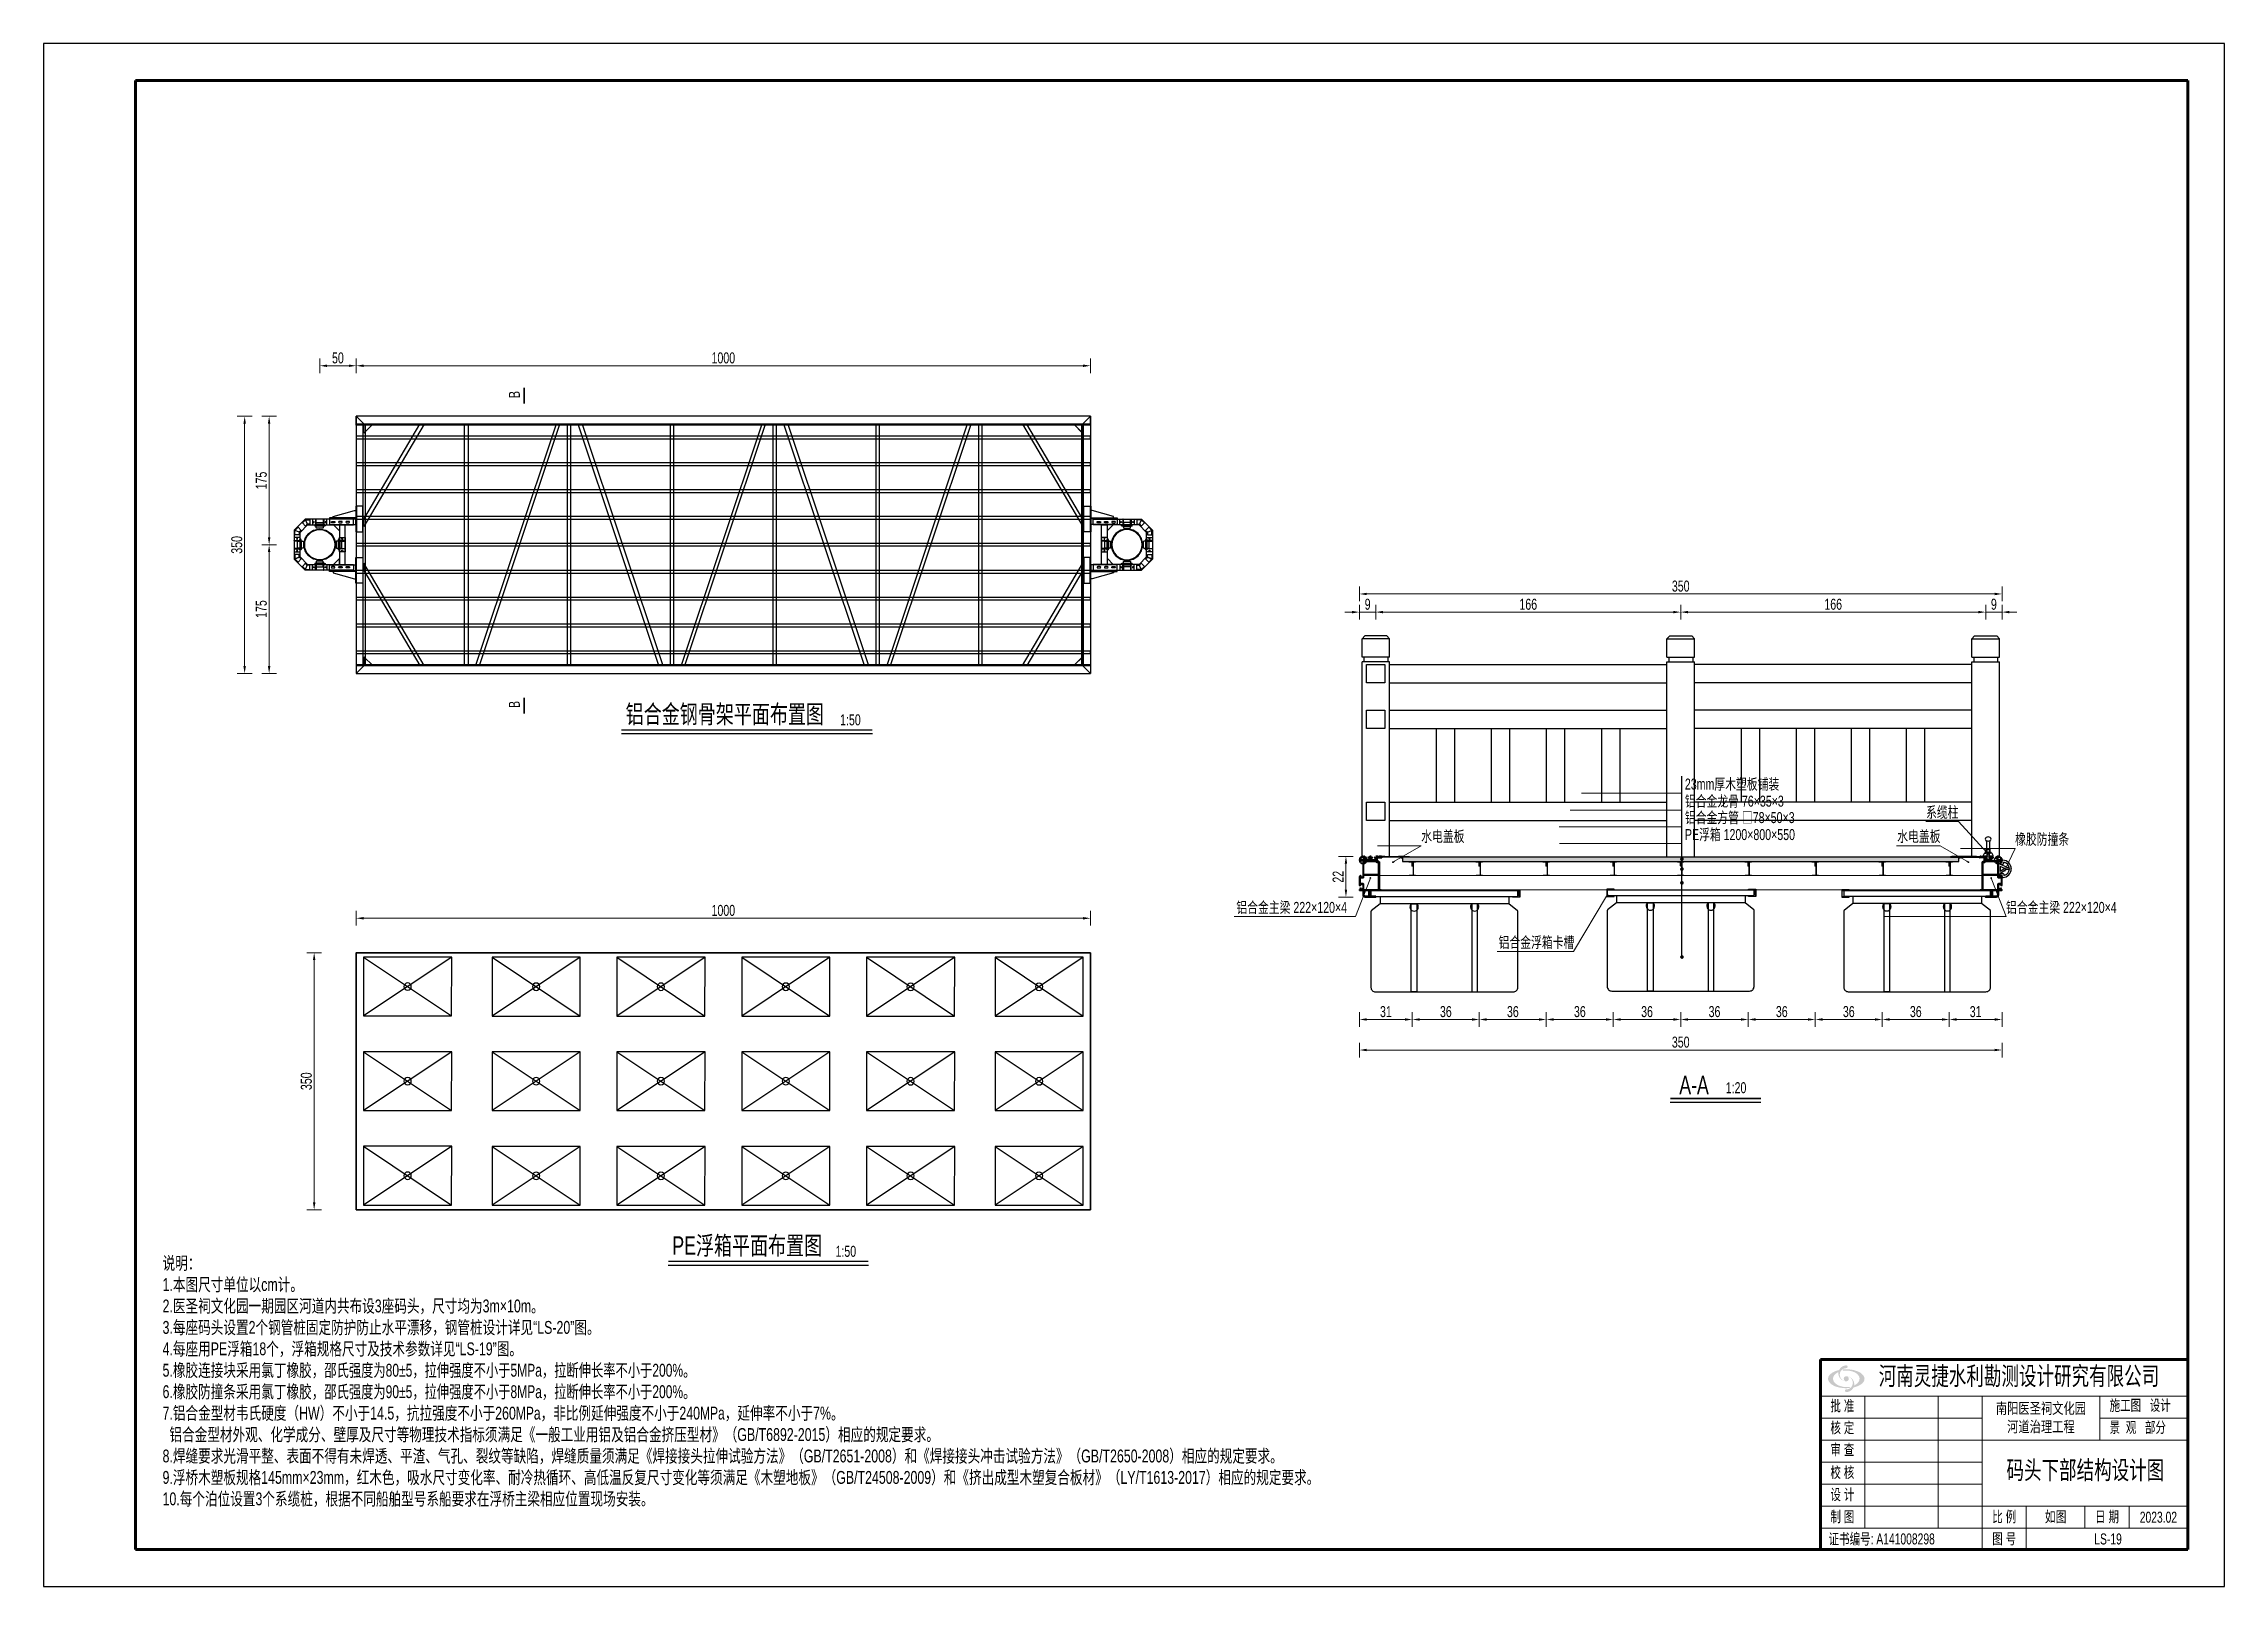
# Model space of a CAD drawing. Extents: x 104235 to 112395, y 52637 to 53451.
# Drawn here: x 110613 to 111207, y 53031 to 53451 of the extents above; entities that cross this region are included whole.
import ezdxf
from ezdxf import colors
from ezdxf.entities.mleader import LeaderData, LeaderLine
from ezdxf.math import Vec2, Vec3

# ---------------------------------------------------------------- set-up
doc = ezdxf.new("R2010")
doc.units = 0
doc.header["$LTSCALE"] = 1000
doc.header["$PDMODE"] = 1
doc.linetypes.add('ACAD_ISO03W100', pattern=[30, 12, -18])
doc.linetypes.add('CENTER', pattern=[2, 1.25, -0.25, 0.25, -0.25])
doc.layers.get('0').update_dxf_attribs({"color": 40})
for name, color, linetype in [('0-1', 40, 'Continuous'), ('0-栈道', 40, 'Continuous'), ('00-标注', 3, 'Continuous'), ('_TCH_MASK', 7, 'Continuous'), ('中实线', 1, 'Continuous'), ('图层5', 6, 'Continuous'), ('图框', 7, 'Continuous'), ('结构', 1, 'Continuous')]:
    doc.layers.add(name, color=color, linetype=linetype)
for name, color, linetype, lineweight in [('01-细实线', 3, 'Continuous', 25), ('02-标注', 3, 'Continuous', 25), ('03-中粗线', 1, 'Continuous', 35), ('07-文字', 7, 'Continuous', 0), ('screw', 33, 'Continuous', 13), ('图框粗线', 7, 'Continuous', 60), ('文字', 104, 'Continuous', 15), ('细实线', 2, 'Continuous', 15)]:
    doc.layers.add(name, color=color, linetype=linetype, lineweight=lineweight)
doc.styles.add('3.0号字', font='win7仿宋_GB2312.ttf', dxfattribs={"width": 0.7, "height": 3})
doc.styles.add('3.0号字-阿文', font='win7仿宋_GB2312.ttf', dxfattribs={"width": 0.72})
doc.styles.add('5.0号字-阿文', font='win7仿宋_GB2312.ttf', dxfattribs={"width": 0.72})
doc.styles.add('仿宋5号字', font='win7仿宋_GB2312.ttf', dxfattribs={"width": 0.7, "height": 5})
doc.dimstyles.new('1：20阿文', dxfattribs={"dimtxt": 3, "dimasz": 2, "dimexe": 2, "dimexo": 0, "dimtad": 1, "dimdec": 0, "dimlfac": 2, "dimzin": 0, "dimdsep": 46, "dimtxsty": '3.0号字-阿文', "dimcen": 2, "dimclrd": 3, "dimclre": 3, "dimclrt": 3, "dimadec": 0, "dimazin": 0, "dimtfac": 1, "dimtdec": 0, "dimtmove": 1, "dimatfit": 3, "dimfxl": 2, "dimfxlon": 1, "dimtolj": 1, "dimtzin": 0, "dimlwd": 18, "dimlwe": 18, "dimarcsym": 0})
doc.dimstyles.new('1：50阿文', dxfattribs={"dimtxt": 3, "dimasz": 2, "dimexe": 2, "dimexo": 0, "dimtad": 1, "dimdec": 0, "dimlfac": 5, "dimzin": 0, "dimdsep": 46, "dimtxsty": '3.0号字-阿文', "dimcen": 2, "dimclrd": 3, "dimclre": 3, "dimclrt": 3, "dimadec": 0, "dimazin": 0, "dimtfac": 1, "dimtdec": 0, "dimtmove": 1, "dimatfit": 3, "dimfxl": 2, "dimfxlon": 1, "dimtolj": 1, "dimtzin": 0, "dimlwd": 18, "dimlwe": 18, "dimarcsym": 0})

msp = doc.modelspace()

# ---------------------------------------------------------------- texts
at = {"layer": '07-文字', "style": '5.0号字-阿文', "width": 0.72}
for p in [(110743.12, 53354.34), (110743.12, 53269.97)]:
    msp.add_text('B', height=3, rotation=90, dxfattribs=at).set_placement(p)
at = {"layer": '07-文字', "width": 0.72}
for s, height, style, p in [('铝合金钢骨架平面布置图', 5, '5.0号字-阿文', (110771.94, 53265.81)), ('1:50', 3, '3.0号字-阿文', (110830.35, 53265.25)), ('A-A', 5, '5.0号字-阿文', (111058.93, 53164.84)), ('1:20', 3, '3.0号字-阿文', (111071.58, 53165.1)), ('PE浮箱平面布置图', 5, '5.0号字-阿文', (110784.66, 53121.12)), ('1:50', 3, '3.0号字-阿文', (110829.1, 53120.56))]:
    msp.add_text(s, height=height, dxfattribs=dict(at, style=style)).set_placement(p)
at = {"layer": '07-文字', "insert": (110645.8, 53120.6, 283284.03), "char_height": 3.5, "width": 378.1595, "attachment_point": 1, "style": '3.0号字-阿文'}
msp.add_mtext('\\A1;说明：\\P1.本图尺寸单位以cm计。\\P2.医圣祠文化园一期园区河道内共布设3座码头，尺寸均为3m×10m。\\P3.每座码头设置2个钢管桩固定防护防止水平漂移，钢管桩设计详见“{\\A0;LS-20”}图。\\P4.每座用PE浮箱18个，浮箱规格尺寸及技术参数详见“{\\A0;LS-19”图}。\\P5.橡胶连接块采用氯丁橡胶，{\\A0;\\W0.7;\\C7;邵氏强度为80±5，拉伸强度不小于5MPa，拉断伸长率不小于200%}。\\P6.橡胶防撞条采用氯丁橡胶，{\\A0;\\W0.7;\\C7;邵氏强度为90±5，拉伸强度不小于8MPa，拉断伸长率不小于200%}。\\P7.铝合金型材韦氏硬度（HW）不小于14.5，抗拉强度不小于260{\\A0;\\W0.7;\\C7;MPa}，非比例延伸强度不小于240{\\A0;\\W0.7;\\C7;MPa}，延伸率不小于7%。\\P  铝合金型材外观、化学成分、壁厚及尺寸等物理技术指标须满足《一般工业用铝及铝合金挤压型材》（GB/T6892-2015）相应的规定要求。\\P8.焊缝要求光滑平整、表面不得有未焊透、平渣、气孔、裂纹等缺陷，焊缝质量须满足《焊接接头拉伸试验方法》（GB/T2651-2008）和《焊接接头冲击试验方法》（GB/T2650-2008）相应的规定要求。\\P9.浮桥木塑板规格145mm{\\A0;×23}mm，红木色，吸水尺寸变化率、耐冷热循环、高低温反复尺寸变化等须满足《木塑地板》（GB/T24508-2009）和《挤出成型木塑复合板材》（LY/T1613-2017）相应的规定要求。\\P10.每个泊位设置3个系缆桩，根据不同船舶型号系船要求在浮桥主梁相应位置现场安装。', dxfattribs=at)
at = {"layer": '07-文字', "attachment_point": 1, "style": '3.0号字'}
for s, width, insert, char_height in [('\\pi6.231;码头下部结构设计图', 55.1808, (111141.82, 53065.02, 283284.03), 5), ('\\pi15.176;LS-19', 37.2431, (111156.79, 53045.25, 283284.03), 3)]:
    msp.add_mtext_dynamic_manual_height_columns(s, width=width, gutter_width=15, heights=[0], dxfattribs=dict(at, insert=insert, char_height=char_height))

# ---------------------------------------------------------------- blocks, each defined once
blk = doc.blocks.new('3')
at = {"layer": '文字', "linetype": 'Continuous', "lineweight": 0}
blk.add_hatch(color=256, dxfattribs=at).paths.add_polyline_path([(103525.77, 52668.57), (103525.91, 52668.66), (103526.01, 52668.86), (103525.98, 52669.04), (103525.85, 52669.21), (103525.66, 52669.28), (103525.34, 52669.26), (103524.83, 52669.11), (103524.54, 52668.98), (103524.16, 52668.69), (103523.94, 52668.43), (103523.79, 52668.22), (103523.71, 52668.05), (103523.66, 52668.03), (103523.41, 52667.96), (103523.13, 52667.87), (103522.79, 52667.75), (103522.51, 52667.66), (103522.16, 52667.49), (103521.79, 52667.28), (103521.51, 52667.08), (103521.26, 52666.86), (103521.05, 52666.64), (103520.8, 52666.25), (103520.73, 52666.05), (103520.68, 52665.73), (103520.68, 52665.5), (103520.74, 52665.24), (103520.83, 52665), (103521.01, 52664.7), (103521.24, 52664.45), (103521.5, 52664.23), (103521.67, 52664.1), (103521.83, 52663.99), (103522.05, 52663.87), (103522.39, 52663.68), (103522.63, 52663.59), (103523.19, 52663.4), (103523.54, 52663.32), (103523.95, 52663.23), (103524.34, 52663.18), (103524.89, 52663.1), (103525.53, 52663.08), (103526.12, 52663.1), (103526.44, 52663.11), (103526.52, 52663.13), (103526.59, 52663.2), (103526.61, 52663.36), (103526.54, 52663.42), (103526.45, 52663.45), (103526.24, 52663.44), (103525.95, 52663.43), (103525.35, 52663.4), (103524.76, 52663.46), (103524.51, 52663.53), (103524.21, 52663.59), (103523.84, 52663.71), (103523.49, 52663.84), (103523.13, 52664.06), (103522.76, 52664.31), (103522.56, 52664.48), (103522.39, 52664.67), (103522.26, 52664.86), (103522.16, 52665.08), (103522.09, 52665.31), (103522.04, 52665.52), (103522.04, 52665.89), (103522.14, 52666.22), (103522.3, 52666.52), (103522.55, 52666.82), (103522.85, 52667.07), (103523.19, 52667.31), (103523.51, 52667.48), (103523.48, 52666.89), (103523.54, 52666.6), (103523.66, 52666.25), (103523.79, 52666.03), (103523.86, 52665.9), (103524.3, 52665.44), (103524.58, 52665.25), (103524.93, 52665.09), (103525.14, 52665.02), (103525.45, 52664.98), (103525.68, 52664.96), (103525.98, 52665.06), (103526.18, 52665.23), (103526.29, 52665.45), (103526.32, 52665.73), (103526.29, 52665.9), (103526.09, 52666.17), (103525.93, 52666.28), (103526.17, 52666.23), (103526.36, 52666.17), (103526.57, 52666.06), (103526.79, 52665.9), (103526.95, 52665.73), (103527.19, 52665.42), (103527.28, 52665.23), (103527.35, 52665), (103527.42, 52664.61), (103527.42, 52664.41), (103527.3, 52663.89), (103527.15, 52663.59), (103526.98, 52663.37), (103526.75, 52663.16), (103526.56, 52663.02), (103526.31, 52662.89), (103526.01, 52662.8), (103525.88, 52662.77), (103525.58, 52662.77), (103525.44, 52662.7), (103525.36, 52662.65), (103525.28, 52662.45), (103525.29, 52662.31), (103525.36, 52662.16), (103525.51, 52662.06), (103525.7, 52662.03), (103525.94, 52662.06), (103526.23, 52662.12), (103526.52, 52662.22), (103526.79, 52662.37), (103527.15, 52662.64), (103527.37, 52662.91), (103527.53, 52663.15), (103527.61, 52663.27), (103527.67, 52663.31), (103528.06, 52663.4), (103528.82, 52663.66), (103529.42, 52663.98), (103530.06, 52664.45), (103530.38, 52664.88), (103530.57, 52665.29), (103530.6, 52665.62), (103530.55, 52666.07), (103530.36, 52666.46), (103530.03, 52666.83), (103529.55, 52667.26), (103529, 52667.56), (103528.23, 52667.84), (103527.63, 52668.01), (103527.11, 52668.12), (103526.53, 52668.19), (103526, 52668.22), (103525.42, 52668.22), (103524.81, 52668.2), (103524.72, 52668.16), (103524.67, 52668.09), (103524.66, 52668.01), (103524.69, 52667.92), (103524.76, 52667.85), (103525.03, 52667.85), (103525.16, 52667.88), (103525.92, 52667.9), (103526.79, 52667.78), (103527.27, 52667.65), (103527.66, 52667.51), (103527.95, 52667.38), (103528.42, 52667.1), (103528.73, 52666.81), (103528.97, 52666.51), (103529.14, 52666.21), (103529.25, 52665.79), (103529.2, 52665.32), (103529.08, 52664.97), (103528.87, 52664.66), (103528.6, 52664.36), (103528.3, 52664.13), (103527.77, 52663.84), (103527.78, 52664), (103527.78, 52664.41), (103527.75, 52664.65), (103527.71, 52664.81), (103527.59, 52665.1), (103527.46, 52665.32), (103527.27, 52665.57), (103527.09, 52665.77), (103526.9, 52665.92), (103526.49, 52666.17), (103526.25, 52666.25), (103526.06, 52666.29), (103525.84, 52666.33), (103525.58, 52666.33), (103525.32, 52666.26), (103525.12, 52666.11), (103525.01, 52665.93), (103524.95, 52665.7), (103524.98, 52665.48), (103525.07, 52665.29), (103525.2, 52665.12), (103525.39, 52665.01), (103525.39, 52665), (103525.26, 52665.03), (103525.18, 52665.05), (103525.02, 52665.1), (103524.74, 52665.23), (103524.48, 52665.41), (103524.3, 52665.6), (103524.14, 52665.82), (103524.03, 52666.02), (103523.92, 52666.3), (103523.87, 52666.63), (103523.87, 52666.91), (103523.94, 52667.32), (103524.09, 52667.66), (103524.31, 52667.97), (103524.67, 52668.26), (103524.94, 52668.4), (103525.23, 52668.49), (103525.55, 52668.54), (103525.73, 52668.56)])
at = {"layer": '图框'}
for p, q in [((103628.62, 53029.13), (103034.62, 53029.13)), ((103034.62, 53029.13), (103034.62, 52609.13)), ((103628.62, 52609.13), (103628.62, 53029.13)), ((103034.62, 52609.13), (103628.62, 52609.13))]:
    blk.add_line(p, q, dxfattribs=at)
at = {"layer": '图框粗线'}
for p, q in [((103618.62, 53019.13), (103059.62, 53019.13)), ((103059.62, 53019.13), (103059.62, 52619.13)), ((103618.62, 52619.13), (103618.62, 53019.13)), ((103618.65, 52670.94), (103518.65, 52670.94)), ((103518.65, 52670.94), (103518.65, 52618.94)), ((103059.62, 52619.13), (103618.62, 52619.13))]:
    blk.add_line(p, q, dxfattribs=at)
at = {"layer": '细实线'}
for p, q in [((103618.65, 52660.94), (103518.65, 52660.94)), ((103530.65, 52660.94), (103530.65, 52624.94)), ((103550.65, 52660.94), (103550.65, 52624.94)), ((103562.65, 52660.94), (103562.65, 52618.94)), ((103594.65, 52660.94), (103594.65, 52648.94)), ((103562.65, 52654.94), (103518.65, 52654.94)), ((103618.65, 52654.94), (103594.65, 52654.94)), ((103618.65, 52648.94), (103518.65, 52648.94)), ((103562.65, 52642.94), (103518.65, 52642.94)), ((103562.65, 52636.94), (103518.65, 52636.94)), ((103618.65, 52630.94), (103518.65, 52630.94)), ((103574.65, 52630.94), (103574.65, 52618.94)), ((103590.65, 52630.94), (103590.65, 52624.94)), ((103602.65, 52630.94), (103602.65, 52624.94)), ((103618.65, 52624.94), (103518.65, 52624.94))]:
    blk.add_line(p, q, dxfattribs=at)
at = {"layer": '文字', "style": '3.0号字', "width": 0.7}
blk.add_text('证书编号: A141008298 ', height=3, dxfattribs=at).set_placement((103520.8, 52620.55))
at = {"layer": '文字', "insert": (103534.47, 52668.92), "char_height": 5, "attachment_point": 1, "style": '仿宋5号字'}
blk.add_mtext('河南灵捷水利勘测设计研究有限公司', dxfattribs=at)
at = {"layer": '文字', "char_height": 3, "attachment_point": 1, "line_spacing_factor": 1.5, "style": '3.0号字'}
for s, insert in [('批 准', (103521.31, 52659.77)), ('施工图   设计', (103597.35, 52659.93)), ('核 定', (103521.31, 52653.84)), ('景  观   部分', (103597.35, 52653.94)), ('审 查', (103521.31, 52647.86)), ('校 核', (103521.31, 52641.66)), ('设 计', (103521.31, 52635.64)), ('制 图', (103521.31, 52629.61))]:
    blk.add_mtext(s, dxfattribs=dict(at, insert=insert))
at = {"layer": '文字', "insert": (103578.65, 52654.94), "char_height": 3, "width": 32, "attachment_point": 5, "style": '3.0号字-阿文'}
blk.add_mtext('{\\W0.75;南阳医圣祠文化园\\P河道治理工程}', dxfattribs=at)
at = {"layer": '文字', "char_height": 3, "attachment_point": 5, "line_spacing_factor": 1.5}
for s, insert, width, style in [('比 例', (103568.65, 52627.94), 12, '3.0号字'), ('如图', (103582.65, 52627.94), 16, '3.0号字-阿文'), ('日 期', (103596.65, 52627.94), 8.7438, '3.0号字'), ('2023.02', (103610.65, 52627.94), 11.1671, '3.0号字'), ('图 号 ', (103568.65, 52621.94), 12, '3.0号字')]:
    blk.add_mtext(s, dxfattribs=dict(at, insert=insert, width=width, style=style))
blk = doc.blocks.new('A$C7A5A767D')
at = {"layer": 'screw', "color": 8, "linetype": 'Continuous', "lineweight": 15}
for p, q in [((0, 21), (1, 23)), ((0, 21), (0, 3)), ((0, 3), (1, 1)), ((1, 23), (8, 23)), ((1, 17), (8, 17)), ((8, 7), (1, 7)), ((1, 1), (8, 1)), ((10, 24), (8, 24)), ((8, 24), (8, 0)), ((8, 23), (8, 1)), ((8, 20), (8, 3)), ((8, 0), (10, 0)), ((10, 0), (10, 24)), ((10, 22), (10, 9)), ((127, 18), (10, 18)), ((127, 6), (10, 6)), ((129, 24), (127, 24)), ((127, 0), (129, 0)), ((130, 23), (129, 22)), ((129, 17), (130, 18)), ((129, 18), (130, 18)), ((129, 7), (130, 6)), ((129, 6), (130, 6)), ((130, 1), (129, 2)), ((130, 23), (138, 23)), ((130, 18), (138, 18)), ((130, 6), (138, 6)), ((130, 1), (138, 1)), ((139, 22), (138, 23)), ((138, 18), (139, 17)), ((138, 18), (139, 18)), ((138, 6), (139, 7)), ((138, 6), (139, 6)), ((139, 2), (138, 1)), ((139, 2), (139, 22))]:
    blk.add_line(p, q, dxfattribs=at)
at = {"layer": 'screw', "color": 8, "linetype": 'CENTER', "ltscale": 0.501624}
blk.add_line((148, 12), (0, 12), dxfattribs=at)
at = {"layer": 'screw', "color": 8}
for p, q in [((127, 0), (127, 24)), ((129, 24), (129, 0)), ((141, 4), (141, 20)), ((141, 18), (147, 18)), ((141, 6), (147, 6)), ((148, 17), (147, 18)), ((147, 18), (147, 6)), ((148, 7), (148, 17))]:
    blk.add_line(p, q, dxfattribs=at)
at = {"layer": 'screw', "color": 8, "lineweight": 15}
blk.add_line((147, 6), (148, 7), dxfattribs=at)
at = {"layer": 'screw', "color": 8, "linetype": 'Continuous', "lineweight": 15}
for centre, radius, start, end in [((6, 20), 5.15, 145.4519, 214.5481), ((10, 12), 10.2, 149.7243, 210.2757), ((6, 4), 5.15, 145.4519, 214.5481)]:
    blk.add_arc(centre, radius, start, end, dxfattribs=at)
at = {"layer": 'screw', "color": 8}
for centre, start, end in [((138, 20), 9.8649, 73.0479), ((138, 4), 286.9518, 350.1348)]:
    blk.add_arc(centre, 2.55, start, end, dxfattribs=at)
blk = doc.blocks.new('001')
at = {"color": 154, "true_color": 0x00579b}
for p, q in [((222524, 51100), (222524, 51195)), ((222527, 51100), (222527, 51195)), ((222541, 51100), (222541, 51195)), ((222544, 51100), (222544, 51195))]:
    blk.add_line(p, q, dxfattribs=at)
for points in [[(222529, 51068), (222529, 51051), (222449, 51051), (222449, 51244), (222529, 51244), (222529, 51216)], [(222449, 51198), (222449, 51206), (222549, 51206), (222549, 51197), (222449, 51197)], [(222449, 51097), (222449, 51089), (222549, 51089), (222549, 51098), (222449, 51098)]]:
    blk.add_lwpolyline(points)
blk.add_lwpolyline([(222564, 51195), (222504, 51195, 0.414214), (222494, 51185), (222494, 51110, 0.414214), (222504, 51100), (222564, 51100, 0.414214), (222574, 51110), (222574, 51185, 0.414214)], format="xyb", close=True, dxfattribs=at)
at = {"color": 1}
for centre in [(222489, 51229), (222489, 51066)]:
    blk.add_circle(centre, 7, dxfattribs=at)
at = {"color": 0, "xscale": -1.000000000000001, "rotation": 90}
blk.add_blockref('A$C7A5A767D', (222546, 51216), dxfattribs=at)
blk = doc.blocks.new('03')
blk.add_line((-137014, 102649), (-136989, 102589))
at = {"color": 251, "linetype": 'ACAD_ISO03W100'}
for p, q in [((-137170, 102179), (-137170, 101819)), ((-136470, 102179), (-136470, 101819))]:
    blk.add_line(p, q, dxfattribs=at)
at = {"color": 4}
for p, q in [((-137345, 101819), (-137345, 101812)), ((-137345, 101812), (-136995, 101812)), ((-136295, 101812), (-136645, 101812)), ((-136295, 101819), (-136295, 101812))]:
    blk.add_line(p, q, dxfattribs=at)
at = {"color": 1}
for points in [[(-137168, 102510), (-137088, 102477), (-136985, 102579), (-137018, 102659)], [(-137168, 101849), (-137168, 102510), (-137088, 102477), (-137088, 101849)], [(-136622, 102659), (-137018, 102659), (-136985, 102579), (-136655, 102579)], [(-136472, 102510), (-136552, 102477), (-136655, 102579), (-136622, 102659)], [(-136472, 101849), (-136472, 102510), (-136552, 102477), (-136552, 101849)], [(-137185, 101819), (-137185, 102129), (-137205, 102129), (-137285, 101839), (-137285, 101819)], [(-137088, 102044), (-137008, 102044), (-137008, 102044), (-137088, 102124)], [(-137088, 101963), (-136552, 101963), (-136552, 102043), (-137088, 102043)], [(-136552, 102043), (-136632, 102043), (-136632, 102043), (-136552, 102123)], [(-136455, 101819), (-136455, 102129), (-136435, 102129), (-136355, 101839), (-136355, 101819)]]:
    blk.add_lwpolyline(points, close=True, dxfattribs=at)
for points in [[(-137158, 102506), (-137158, 102446), (-137098, 102446), (-137098, 102481), (-137073, 102506), (-137116, 102548), (-137158, 102506)], [(-137014, 102649), (-137057, 102607), (-137014, 102565), (-136989, 102589), (-136954, 102589), (-136954, 102649), (-137014, 102649)], [(-136626, 102649), (-136584, 102607), (-136626, 102565), (-136651, 102589), (-136686, 102589), (-136686, 102649), (-136626, 102649)], [(-136626, 102649), (-136584, 102607), (-136626, 102565), (-136651, 102589), (-136686, 102589), (-136686, 102649), (-136626, 102649)], [(-136482, 102506), (-136482, 102446), (-136542, 102446), (-136542, 102481), (-136567, 102506), (-136525, 102548), (-136482, 102506)]]:
    blk.add_lwpolyline(points)
at = {"color": 2}
for points in [[(-137185, 102179), (-137095, 102179), (-137095, 101819), (-137185, 101819)], [(-136455, 102179), (-136545, 102179), (-136545, 101819), (-136455, 101819)]]:
    blk.add_lwpolyline(points, close=True, dxfattribs=at)
at = {"color": 1}
for points in [[(-137119, 102145, 1), (-137137, 102145), (-137137, 102113, 1), (-137119, 102113)], [(-137119, 102013, -1), (-137137, 102013), (-137137, 102045, -1), (-137119, 102045)], [(-137119, 101913, -1), (-137137, 101913), (-137137, 101945, -1), (-137119, 101945)], [(-136521, 102145, -1), (-136503, 102145), (-136503, 102113, -1), (-136521, 102113)], [(-136521, 102013, 1), (-136503, 102013), (-136503, 102045, 1), (-136521, 102045)], [(-136521, 101913, 1), (-136503, 101913), (-136503, 101945, 1), (-136521, 101945)]]:
    blk.add_lwpolyline(points, format="xyb", close=True, dxfattribs=at)
at = {"color": 4}
for points in [[(-137345, 101819), (-136995, 101819), (-136995, 101722), (-137345, 101722)], [(-136295, 101819), (-136645, 101819), (-136645, 101722), (-136295, 101722)]]:
    blk.add_lwpolyline(points, close=True, dxfattribs=at)
for radius in [213, 205]:
    blk.add_circle((-136820, 102311), radius)
at = {"color": 6, "xscale": -1, "rotation": 90}
blk.add_blockref('001', (-85673, 325108), dxfattribs=at)
at = {"color": 6}
blk.add_blockref('001', (-359617, 51164), dxfattribs=at)
at = {"color": 6, "xscale": -1}
blk.add_blockref('001', (85977, 51164), dxfattribs=at)
at = {"color": 6, "rotation": 90}
blk.add_blockref('001', (-85673, -120485), dxfattribs=at)
blk = doc.blocks.new('00003')
at = {"layer": '01-细实线', "color": 3}
for p, q in [((1332268, 26783, -3275), (1333468, 25982, -3275)), ((1333468, 26782, -3275), (1332268, 25983, -3275))]:
    blk.add_line(p, q, dxfattribs=at)
at = {"layer": '01-细实线', "color": 3, "elevation": -3275}
blk.add_lwpolyline([(1332268, 26783), (1333468, 26782), (1333468, 25982), (1332268, 25983)], close=True, dxfattribs=at)
at = {"layer": '01-细实线', "color": 3}
blk.add_circle((1332868, 26382, -3275), 50, dxfattribs=at)
blk = doc.blocks.new('*D155')
at = {"layer": '00-标注', "color": 3, "linetype": 'Continuous', "lineweight": 18}
for p, q in [((110698.54, 53361.15), (110698.54, 53365.15)), ((110898.54, 53361.15), (110898.54, 53365.15)), ((110700.54, 53363.15), (110896.54, 53363.15))]:
    blk.add_line(p, q, dxfattribs=at)
at = {"layer": '00-标注', "color": 3}
for points in [[(110700.54, 53363.48), (110700.54, 53362.81), (110698.54, 53363.15)], [(110896.54, 53363.48), (110896.54, 53362.81), (110898.54, 53363.15)]]:
    blk.add_solid(points, dxfattribs=at)
at = {"layer": 'Defpoints', "color": 0}
for p in [(110898.54, 53363.15), (110698.54, 53349.38), (110898.54, 53349.38)]:
    blk.add_point(p, dxfattribs=at)
at = {"layer": '00-标注', "color": 3, "insert": (110798.54, 53365.27), "char_height": 3, "attachment_point": 5, "style": '3.0号字-阿文'}
blk.add_mtext('\\A1;1000', dxfattribs=at)
blk = doc.blocks.new('*D156')
at = {"layer": '00-标注', "color": 3, "linetype": 'Continuous', "lineweight": 18}
for p, q in [((110670.16, 53349.38), (110666.16, 53349.38)), ((110668.16, 53347.38), (110668.16, 53281.38)), ((110670.16, 53279.38), (110666.16, 53279.38))]:
    blk.add_line(p, q, dxfattribs=at)
at = {"layer": '00-标注', "color": 3}
for points in [[(110667.82, 53347.38), (110668.49, 53347.38), (110668.16, 53349.38)], [(110667.82, 53281.38), (110668.49, 53281.38), (110668.16, 53279.38)]]:
    blk.add_solid(points, dxfattribs=at)
at = {"layer": 'Defpoints', "color": 0}
for p in [(110698.54, 53349.38), (110668.16, 53279.38), (110803.03, 53279.38)]:
    blk.add_point(p, dxfattribs=at)
at = {"layer": '00-标注', "color": 3, "insert": (110666.03, 53314.38), "char_height": 3, "attachment_point": 5, "rotation": 90, "style": '3.0号字-阿文'}
blk.add_mtext('\\A1;350', dxfattribs=at)
blk = doc.blocks.new('*D157')
at = {"layer": '00-标注', "color": 3, "linetype": 'Continuous', "lineweight": 18}
for p, q in [((110688.6, 53361.15), (110688.6, 53365.15)), ((110698.54, 53361.15), (110698.54, 53365.15)), ((110690.6, 53363.15), (110696.54, 53363.15))]:
    blk.add_line(p, q, dxfattribs=at)
at = {"layer": '00-标注', "color": 3}
for points in [[(110690.6, 53363.48), (110690.6, 53362.81), (110688.6, 53363.15)], [(110696.54, 53363.48), (110696.54, 53362.81), (110698.54, 53363.15)]]:
    blk.add_solid(points, dxfattribs=at)
at = {"layer": 'Defpoints', "color": 0}
for p in [(110698.54, 53363.15), (110698.54, 53349.38), (110688.6, 53314.98)]:
    blk.add_point(p, dxfattribs=at)
at = {"layer": '00-标注', "color": 3, "insert": (110693.57, 53365.27), "char_height": 3, "attachment_point": 5, "style": '3.0号字-阿文'}
blk.add_mtext('\\A1;50', dxfattribs=at)
blk = doc.blocks.new('*D158')
at = {"layer": '00-标注', "color": 3, "linetype": 'Continuous', "lineweight": 18}
for p, q in [((110676.83, 53314.43), (110672.83, 53314.43)), ((110674.83, 53281.38), (110674.83, 53312.43)), ((110676.83, 53279.38), (110672.83, 53279.38))]:
    blk.add_line(p, q, dxfattribs=at)
at = {"layer": '00-标注', "color": 3}
for points in [[(110674.49, 53312.43), (110675.16, 53312.43), (110674.83, 53314.43)], [(110674.49, 53281.38), (110675.16, 53281.38), (110674.83, 53279.38)]]:
    blk.add_solid(points, dxfattribs=at)
at = {"layer": 'Defpoints', "color": 0}
for p in [(110674.83, 53314.43), (110688.6, 53314.43), (110698.54, 53279.38)]:
    blk.add_point(p, dxfattribs=at)
at = {"layer": '00-标注', "color": 3, "insert": (110672.7, 53296.9), "char_height": 3, "attachment_point": 5, "rotation": 90, "style": '3.0号字-阿文'}
blk.add_mtext('\\A1;175', dxfattribs=at)
blk = doc.blocks.new('*D159')
at = {"layer": '00-标注', "color": 3, "linetype": 'Continuous', "lineweight": 18}
for p, q in [((110676.83, 53349.38), (110672.83, 53349.38)), ((110674.83, 53316.43), (110674.83, 53347.38)), ((110676.83, 53314.43), (110672.83, 53314.43))]:
    blk.add_line(p, q, dxfattribs=at)
at = {"layer": '00-标注', "color": 3}
for points in [[(110674.49, 53347.38), (110675.16, 53347.38), (110674.83, 53349.38)], [(110674.49, 53316.43), (110675.16, 53316.43), (110674.83, 53314.43)]]:
    blk.add_solid(points, dxfattribs=at)
at = {"layer": 'Defpoints', "color": 0}
for p in [(110674.83, 53349.38), (110698.54, 53349.38), (110688.6, 53314.43)]:
    blk.add_point(p, dxfattribs=at)
at = {"layer": '00-标注', "color": 3, "insert": (110672.7, 53331.9), "char_height": 3, "attachment_point": 5, "rotation": 90, "style": '3.0号字-阿文'}
blk.add_mtext('\\A1;175', dxfattribs=at)
blk = doc.blocks.new('*D160')
at = {"layer": '00-标注', "color": 3, "linetype": 'Continuous', "lineweight": 18}
for p, q in [((110698.54, 53210.73), (110698.54, 53214.73)), ((110700.54, 53212.73), (110896.54, 53212.73)), ((110898.54, 53210.73), (110898.54, 53214.73))]:
    blk.add_line(p, q, dxfattribs=at)
at = {"layer": '00-标注', "color": 3}
for points in [[(110700.54, 53213.06), (110700.54, 53212.39), (110698.54, 53212.73)], [(110896.54, 53213.06), (110896.54, 53212.39), (110898.54, 53212.73)]]:
    blk.add_solid(points, dxfattribs=at)
at = {"layer": 'Defpoints', "color": 0}
for p in [(110898.54, 53212.73), (110698.54, 53203.36), (110898.54, 53203.36)]:
    blk.add_point(p, dxfattribs=at)
at = {"layer": '00-标注', "color": 3, "insert": (110798.54, 53214.85), "char_height": 3, "attachment_point": 5, "style": '3.0号字-阿文'}
blk.add_mtext('\\A1;1000', dxfattribs=at)
blk = doc.blocks.new('*D161')
at = {"layer": '00-标注', "color": 3, "linetype": 'Continuous', "lineweight": 18}
for p, q in [((110689.09, 53203.36), (110685.09, 53203.36)), ((110687.09, 53201.36), (110687.09, 53135.36)), ((110689.09, 53133.36), (110685.09, 53133.36))]:
    blk.add_line(p, q, dxfattribs=at)
at = {"layer": '00-标注', "color": 3}
for points in [[(110686.76, 53201.36), (110687.43, 53201.36), (110687.09, 53203.36)], [(110686.76, 53135.36), (110687.43, 53135.36), (110687.09, 53133.36)]]:
    blk.add_solid(points, dxfattribs=at)
at = {"layer": 'Defpoints', "color": 0}
for p in [(110698.54, 53203.36), (110687.09, 53133.36), (110698.54, 53133.36)]:
    blk.add_point(p, dxfattribs=at)
at = {"layer": '00-标注', "color": 3, "insert": (110684.97, 53168.36), "char_height": 3, "attachment_point": 5, "rotation": 90, "style": '3.0号字-阿文'}
blk.add_mtext('\\A1;350', dxfattribs=at)
blk = doc.blocks.new('325')
at = {"layer": '03-中粗线', "ltscale": 0.5}
for p, q in [((76348, -86905), (76348, -86903)), ((76352, -86902), (76352, -86902)), ((76357, -86906), (76355, -86914)), ((76365, -86905), (76358, -86905)), ((76366, -86883), (76367, -86884)), ((76367, -86884), (76367, -86883)), ((76367, -86883), (76368, -86883)), ((76367, -86950), (76367, -86907)), ((76367, -86951), (76367, -86950)), ((76367, -86994), (76367, -86951)), ((76367, -86951), (76367, -86951)), ((76368, -86883), (76369, -86884)), ((76368, -86887), (76368, -86887)), ((76369, -86884), (76369, -86883)), ((76369, -86883), (76370, -86883)), ((76370, -86883), (76371, -86884)), ((76370, -86901), (76370, -86890)), ((76371, -86884), (76371, -86883)), ((76371, -86883), (76372, -86883)), ((76372, -86883), (76373, -86884)), ((76373, -86884), (76373, -86883)), ((76373, -86883), (76374, -86883)), ((76373, -86911), (76438, -86911)), ((76374, -86883), (76375, -86884)), ((76374, -86891), (76374, -86907)), ((76375, -86884), (76375, -86883)), ((76375, -86883), (76376, -86883)), ((76375, -86890), (76381, -86890)), ((76375, -86908), (76388, -86908)), ((76382, -86886), (76382, -86890)), ((76389, -86908), (76389, -86909)), ((76389, -86909), (76389, -86908)), ((76390, -86908), (76404, -86908)), ((76397, -86890), (76397, -86886)), ((76397, -86886), (76397, -86890)), ((76404, -86890), (76397, -86890)), ((76403, -86883), (76403, -86884)), ((76403, -86884), (76404, -86883)), ((76405, -86883), (76405, -86884)), ((76405, -86884), (76406, -86883)), ((76405, -86907), (76405, -86891)), ((76407, -86883), (76407, -86884)), ((76407, -86884), (76408, -86883)), ((76408, -86891), (76408, -86907)), ((76409, -86883), (76409, -86884)), ((76409, -86884), (76410, -86883)), ((76409, -86890), (76416, -86890)), ((76409, -86908), (76423, -86908)), ((76416, -86886), (76416, -86890)), ((76423, -86908), (76423, -86909)), ((76424, -86908), (76438, -86908)), ((76424, -86909), (76424, -86908)), ((76431, -86890), (76431, -86886)), ((76438, -86890), (76431, -86890)), ((76437, -86883), (76448, -86883)), ((76442, -86883), (76437, -86883)), ((76439, -86907), (76439, -86891)), ((76442, -86916), (76449, -86916)), ((76443, -86888), (76443, -86912)), ((76467, -86887), (76444, -86887)), ((76444, -86913), (76455, -86913)), ((76449, -86883), (76448, -86884)), ((76448, -86884), (76448, -86883)), ((76450, -86883), (76449, -86883)), ((76451, -86883), (76450, -86884)), ((76450, -86884), (76450, -86883)), ((76452, -86883), (76451, -86883)), ((76453, -86883), (76452, -86884)), ((76452, -86884), (76452, -86883)), ((76452, -86919), (76452, -86980)), ((76454, -86883), (76453, -86883)), ((76455, -86883), (76454, -86884)), ((76454, -86884), (76454, -86883)), ((76456, -86883), (76455, -86883)), ((76455, -86950), (76455, -86951)), ((76455, -86951), (76455, -86951)), ((76457, -86883), (76456, -86884)), ((76456, -86884), (76456, -86883)), ((76456, -86914), (76456, -86950)), ((76456, -86951), (76456, -86951)), ((76456, -86951), (76456, -87016)), ((76458, -86883), (76457, -86883)), ((76459, -86883), (76458, -86884)), ((76458, -86884), (76458, -86883)), ((76460, -86883), (76459, -86883)), ((76461, -86883), (76460, -86884)), ((76460, -86884), (76460, -86883)), ((76462, -86883), (76461, -86883)), ((76463, -86883), (76462, -86884)), ((76462, -86884), (76462, -86883)), ((76463, -86883), (76467, -86883)), ((76468, -86884), (76468, -86887)), ((76348, -87016), (76348, -86997)), ((76348, -87017), (76348, -87016)), ((76348, -87016), (76348, -87016)), ((76348, -87031), (76348, -87017)), ((76348, -87041), (76348, -87031)), ((76348, -87067), (76348, -87063)), ((76351, -87044), (76350, -87044)), ((76350, -87058), (76351, -87058)), ((76351, -87029), (76351, -87004)), ((76352, -87037), (76352, -87044)), ((76352, -87058), (76352, -87065)), ((76366, -87036), (76353, -87036)), ((76353, -87066), (76366, -87066)), ((76354, -87001), (76367, -87001)), ((76367, -87032), (76354, -87032)), ((76355, -86988), (76357, -86996)), ((76358, -86996), (76365, -86996)), ((76367, -87050), (76367, -87037)), ((76367, -87051), (76367, -87050)), ((76367, -87065), (76367, -87051)), ((76367, -87051), (76367, -87051)), ((76369, -87075), (76369, -87075)), ((76370, -86998), (76370, -86988)), ((76370, -87063), (76370, -87035)), ((76449, -86983), (76372, -86983)), ((76372, -86986), (76449, -86986)), ((76449, -87066), (76373, -87066)), ((76397, -87069), (76373, -87069)), ((76373, -87069), (76397, -87069)), ((76466, -87069), (76405, -87069)), ((76405, -87069), (76433, -87069)), ((76452, -86989), (76452, -87063)), ((76455, -87016), (76455, -87016)), ((76455, -87016), (76455, -87017)), ((76456, -87017), (76456, -87066)), ((76456, -87066), (76466, -87066)), ((76467, -87067), (76467, -87068)), ((76379, -87105), (76420, -87105)), ((76420, -87105), (76420, -87105)), ((76421, -87105), (76421, -87105)), ((76421, -87105), (76437, -87105)), ((76438, -87104), (76438, -87104))]:
    blk.add_line(p, q, dxfattribs=at)
at = {"layer": '03-中粗线'}
for p, q in [((76352, -86902), (76369, -86902)), ((76370, -86981), (76370, -86914)), ((76402, -86883), (76403, -86883)), ((76404, -86883), (76405, -86883)), ((76406, -86883), (76407, -86883)), ((76408, -86883), (76409, -86883)), ((76410, -86883), (76411, -86883)), ((76439, -86914), (76439, -86912)), ((76365, -87069), (76350, -87069)), ((76367, -87071), (76367, -87094)), ((76371, -87071), (76371, -87094)), ((76397, -87069), (76373, -87069)), ((76399, -87099), (76399, -87071)), ((76403, -87099), (76403, -87071)), ((76379, -87101), (76397, -87101)), ((76398, -87101), (76398, -87101)), ((76404, -87102), (76404, -87102)), ((76405, -87101), (76436, -87101))]:
    blk.add_line(p, q, dxfattribs=at)
at = {"layer": '03-中粗线', "ltscale": 0.5}
for centre, radius, start, end in [((76368, -86903), 20.1, 93.8653, 179.9146), ((76357, -86905), 9.84, 179.7094, 251.9861), ((76367, -86903), 15.9, 89.8166, 176.4472), ((76354, -86913), 1, 270, 349.7), ((76358, -86906), 1, 90, 169.7), ((76365, -86907), 2, 360, 90), ((76366, -86884), 0.2, 45, 90), ((76368, -86903), 20, 90, 90.3567), ((76367, -86884), 0.2, 90, 135), ((76367, -86884), 0.2, 225, 315), ((76367, -86890), 3, 0, 90), ((76367, -86950), 0.2, 180, 225), ((76367, -86951), 0.2, 135, 180), ((76367, -86951), 0.2, 315, 45), ((76368, -86884), 0.2, 45, 90), ((76369, -86884), 0.2, 90, 135), ((76369, -86884), 0.2, 225, 315), ((76369, -86901), 1, 270, 0), ((76370, -86884), 0.2, 45, 90), ((76373, -86914), 3, 90, 180), ((76371, -86884), 0.2, 90, 135), ((76371, -86884), 0.2, 225, 315), ((76372, -86884), 0.2, 45, 90), ((76373, -86884), 0.2, 90, 135), ((76373, -86884), 0.2, 225, 315), ((76374, -86884), 0.2, 45, 90), ((76375, -86891), 1, 90, 180), ((76375, -86907), 1, 180, 270), ((76375, -86884), 0.2, 90, 135), ((76375, -86884), 0.2, 225, 315), ((76376, -86890), 6.54, 38.1788, 91.2207), ((76381, -86890), 0.2, 270, 0.2741), ((76388, -86909), 0.2, 45, 90), ((76390, -86909), 0.2, 90, 135), ((76389, -86909), 0.2, 225, 315), ((76402, -86890), 6.6, 87.1926, 141.6953), ((76397, -86890), 0.2, 180, 270), ((76403, -86884), 0.2, 45, 90), ((76403, -86884), 0.2, 225, 315), ((76404, -86884), 0.2, 90, 135), ((76404, -86891), 1, 0, 90), ((76404, -86907), 1, 270, 0), ((76405, -86884), 0.2, 45, 90), ((76405, -86884), 0.2, 225, 315), ((76406, -86884), 0.2, 90, 135), ((76407, -86884), 0.2, 45, 90), ((76407, -86884), 0.2, 225, 315), ((76408, -86884), 0.2, 90, 135), ((76409, -86891), 1, 90, 180), ((76409, -86907), 1, 180, 270), ((76409, -86884), 0.2, 45, 90), ((76409, -86884), 0.2, 225, 315), ((76410, -86884), 0.2, 90, 135), ((76411, -86890), 6.6, 38.3047, 92.8074), ((76416, -86890), 0.2, 270, 0.2741), ((76423, -86909), 0.2, 45, 90), ((76424, -86909), 0.2, 225, 315), ((76424, -86909), 0.2, 90, 135), ((76436, -86890), 6.6, 87.1926, 141.6953), ((76431, -86890), 0.2, 180, 270), ((76438, -86891), 1, 0, 90), ((76438, -86907), 1, 270, 0), ((76438, -86912), 1, 0, 90), ((76442, -86913), 3.14, 193.5612, 269.1192), ((76444, -86888), 1, 90, 180), ((76444, -86912), 1, 180, 270), ((76448, -86884), 0.2, 45, 90), ((76448, -86884), 0.2, 225, 315), ((76449, -86884), 0.2, 90, 135), ((76449, -86919), 3, 0, 90), ((76450, -86884), 0.2, 45, 90), ((76450, -86884), 0.2, 225, 315), ((76451, -86884), 0.2, 90, 135), ((76452, -86884), 0.2, 45, 90), ((76452, -86884), 0.2, 225, 315), ((76453, -86884), 0.2, 90, 135), ((76454, -86884), 0.2, 45, 90), ((76454, -86884), 0.2, 225, 315), ((76455, -86884), 0.2, 90, 135), ((76455, -86914), 1, 0, 90), ((76455, -86950), 0.2, 315, 0), ((76455, -86951), 0.2, 135, 225), ((76455, -86951), 0.2, 360, 45), ((76456, -86884), 0.2, 45, 90), ((76456, -86884), 0.2, 225, 315), ((76457, -86884), 0.2, 90, 135), ((76458, -86884), 0.2, 45, 90), ((76458, -86884), 0.2, 225, 315), ((76459, -86884), 0.2, 90, 135), ((76460, -86884), 0.2, 45, 90), ((76460, -86884), 0.2, 225, 315), ((76461, -86884), 0.2, 90, 135), ((76462, -86884), 0.2, 45, 90), ((76462, -86884), 0.2, 225, 315), ((76463, -86884), 0.2, 90, 135), ((76467, -86884), 0.8, 0, 90), ((76467, -86887), 0.8, 270, 0), ((76358, -86997), 10.1, 110.0422, 179.7055), ((76348, -87016), 0.2, 315, 45), ((76348, -87016), 0.2, 180, 225), ((76348, -87017), 0.2, 135, 180), ((76350, -87041), 2.5, 180, 270), ((76354, -87063), 6.6, 128.3047, 182.8074), ((76354, -87004), 3, 90, 180), ((76354, -87029), 3, 180, 270), ((76351, -87044), 0.2, 270, 0), ((76351, -87058), 0.2, 0, 90), ((76353, -87037), 1, 90, 180), ((76353, -87065), 1, 180, 270), ((76354, -86988), 1.03, 10.8147, 98.718), ((76358, -86995), 1, 190.3, 270), ((76365, -86994), 2, 270, 0), ((76366, -87037), 1, 0, 90), ((76366, -87065), 1, 270, 0), ((76367, -86998), 3, 270, 0), ((76367, -87035), 3, 0, 90), ((76367, -87050), 0.2, 180, 225), ((76367, -87051), 0.2, 135, 180), ((76367, -87051), 0.2, 315, 45), ((76372, -86981), 2, 180, 270), ((76372, -86988), 2, 90, 180), ((76373, -87063), 3, 180, 270), ((76397, -87071), 2, 0, 90), ((76405, -87071), 2, 90, 180), ((76449, -86980), 3, 270, 0), ((76449, -86989), 3, 0, 90), ((76449, -87063), 3, 270, 0), ((76455, -87016), 0.2, 315, 0), ((76455, -87016), 0.2, 135, 225), ((76455, -87017), 0.2, 360, 45), ((76456, -87066), 0.5, 90, 0), ((76466, -87067), 1, 0, 90), ((76466, -87068), 1, 270, 0), ((76397, -87099), 2, 270, 0), ((76405, -87099), 2, 180, 270), ((76420, -87105), 0.2, 270, 315), ((76421, -87105), 0.2, 45, 135), ((76421, -87105), 0.2, 225, 270), ((76434, -87104), 3.07, 357.6884, 69.6917), ((76437, -87104), 1, 270, 0)]:
    blk.add_arc(centre, radius, start, end, dxfattribs=at)
at = {"layer": '03-中粗线'}
for centre, radius, start, end in [((76350, -87067), 2, 180, 270), ((76365, -87071), 2, 0, 90), ((76373, -87071), 2, 90, 180), ((76379, -87093), 12, 180, 270), ((76379, -87093), 8, 180, 270)]:
    blk.add_arc(centre, radius, start, end, dxfattribs=at)
blk = doc.blocks.new('*D173')
at = {"layer": '01-细实线', "color": 3, "linetype": 'Continuous', "lineweight": 18}
for p, q in [((110971.81, 53174.86), (110971.81, 53178.86)), ((110973.81, 53176.86), (111144.83, 53176.86)), ((111146.83, 53174.86), (111146.83, 53178.86))]:
    blk.add_line(p, q, dxfattribs=at)
at = {"layer": '01-细实线', "color": 3}
for points in [[(110973.81, 53177.2), (110973.81, 53176.53), (110971.81, 53176.86)], [(111144.83, 53177.2), (111144.83, 53176.53), (111146.83, 53176.86)]]:
    blk.add_solid(points, dxfattribs=at)
at = {"layer": 'Defpoints', "color": 0}
for p in [(111146.83, 53176.86), (110971.81, 53156.58), (111146.83, 53156.58)]:
    blk.add_point(p, dxfattribs=at)
at = {"layer": '01-细实线', "color": 3, "insert": (111059.32, 53178.99), "char_height": 3, "attachment_point": 5, "style": '3.0号字-阿文'}
blk.add_mtext('\\A1;350', dxfattribs=at)
blk = doc.blocks.new('A$C4B927DFE')
at = {"color": 0, "lineweight": 5}
for p, q in [((-57, 44), (-55, 44)), ((-54, 64), (-54, 66)), ((-41, 67), (-41, 68))]:
    blk.add_line(p, q, dxfattribs=at)
at = {"color": 0, "lineweight": 0, "ltscale": 0.5}
blk.add_arc((-57, 48), 4.07, 190.1528, 265.2718, dxfattribs=at)
at = {"layer": '结构', "color": 0, "linetype": 'ByBlock', "lineweight": 0, "ltscale": 0.5}
for p, q in [((-76, 68), (-76, 67)), ((-60, 69), (-75, 69)), ((-75, 66), (-62, 66)), ((-61, 65), (-61, 47)), ((-57, 64), (-58, 64)), ((-58, 64), (-57, 64)), ((-58, 62), (-57, 63)), ((-57, 62), (-58, 62)), ((-57, 60), (-58, 61)), ((-58, 61), (-57, 61)), ((-57, 59), (-58, 59)), ((-58, 59), (-57, 59)), ((-57, 57), (-58, 57)), ((-58, 57), (-57, 57)), ((-57, 55), (-58, 55)), ((-58, 55), (-57, 55)), ((-58, 53), (-57, 54)), ((-57, 53), (-58, 53)), ((-57, 51), (-58, 52)), ((-58, 52), (-57, 52)), ((-57, 64), (-57, 66)), ((-57, 63), (-57, 64)), ((-57, 61), (-57, 62)), ((-57, 59), (-57, 60)), ((-57, 57), (-57, 59)), ((-57, 55), (-57, 57)), ((-57, 54), (-57, 55)), ((-57, 52), (-57, 53)), ((-57, 53), (-57, 53)), ((-57, 50), (-57, 51)), ((-54, 63), (-54, 64)), ((-54, 64), (-53, 64)), ((-53, 64), (-54, 64)), ((-53, 62), (-54, 63)), ((-54, 62), (-54, 62)), ((-54, 62), (-53, 62)), ((-53, 62), (-54, 61)), ((-54, 62), (-53, 62)), ((-54, 61), (-54, 60)), ((-54, 60), (-53, 60)), ((-53, 60), (-54, 60)), ((-54, 60), (-54, 58)), ((-54, 58), (-53, 58)), ((-53, 58), (-54, 58)), ((-54, 58), (-54, 57)), ((-54, 57), (-53, 56)), ((-53, 56), (-54, 56)), ((-54, 56), (-54, 55)), ((-54, 55), (-53, 54)), ((-53, 54), (-54, 54)), ((-54, 54), (-54, 53)), ((-54, 53), (-53, 53)), ((-53, 53), (-54, 52)), ((-54, 52), (-54, 51)), ((-54, 51), (-53, 51)), ((-53, 51), (-54, 51)), ((-54, 51), (-54, 50)), ((-54, -3), (-54, 43)), ((-51, 69), (-42, 69)), ((-51, -3), (-51, 65)), ((-42, 66), (-50, 66)), ((-76, -5), (-76, -7)), ((-55, -4), (-75, -4)), ((-75, -7), (-41, -7)), ((-41, -4), (-50, -4)), ((-41, -7), (-41, -5))]:
    blk.add_line(p, q, dxfattribs=at)
for centre, radius, start, end in [((-75, 68), 1, 90, 180), ((-75, 67), 1, 180, 270), ((-62, 65), 1, 0, 90), ((-60, 66), 3, 360, 90.0017), ((-56, 50), 1.75, 180, 0), ((-55, 43), 1, 0, 90), ((-51, 66), 3, 89.9983, 180), ((-50, 65), 1, 90, 180), ((-42, 68), 1, 0, 90), ((-42, 67), 1, 270, 360), ((-75, -5), 0.5, 90, 180), ((-75, -7), 0.5, 180, 270), ((-55, -3), 1, 270, 0), ((-50, -3), 1, 180, 270), ((-41, -5), 0.5, 0, 90), ((-41, -7), 0.5, 270, 0)]:
    blk.add_arc(centre, radius, start, end, dxfattribs=at)
blk = doc.blocks.new('本主梁龙骨')
at = {"layer": '_TCH_MASK', "color": 0, "rotation": 180}
blk.add_blockref('A$C4B927DFE', (-41, 20), dxfattribs=at)
blk = doc.blocks.new('_Dot')
at = {"color": 0, "linetype": 'ByBlock', "lineweight": -2}
blk.add_line((-0.5, 0), (-1, 0), dxfattribs=at)
at = {"color": 0, "linetype": 'ByBlock', "const_width": 0.5}
blk.add_lwpolyline([(-0.25, 0, 1), (0.25, 0, 1)], format="xyb", close=True, dxfattribs=at)
blk = doc.blocks.new('050505')
at = {"color": 5}
for p, q in [((-2730451, 1053019), (-2730451, 1052979)), ((-2729750, 1053019), (-2729750, 1052979))]:
    blk.add_line(p, q, dxfattribs=at)
at = {"color": 5, "lineweight": -3}
for points in [[(-2730451, 1053019), (-2729751, 1053019), (-2729706, 1053019, 0.413651), (-2729701, 1053024), (-2729701, 1053049), (-2730501, 1053049), (-2730501, 1053024, 0.414214), (-2730496, 1053019)], [(-2729702, 1052941), (-2729750, 1052979), (-2730451, 1052979), (-2730499, 1052941, 0.227838), (-2730501, 1052937), (-2730501, 1052524, 0.414214), (-2730476, 1052499), (-2729726, 1052499, 0.414214), (-2729701, 1052524), (-2729701, 1052938, 0.227838)]]:
    blk.add_lwpolyline(points, format="xyb", close=True, dxfattribs=at)
at = {"color": 5}
for points in [[(-2730281, 1052979), (-2730251, 1052979), (-2730251, 1052499), (-2730281, 1052499)], [(-2729921, 1052979), (-2729951, 1052979), (-2729951, 1052499), (-2729921, 1052499)]]:
    blk.add_lwpolyline(points, close=True, dxfattribs=at)
for centre in [(-2730266, 1052962), (-2729936, 1052962)]:
    blk.add_arc(centre, 22.9, 49.0849, 130.9151, dxfattribs=at)
blk = doc.blocks.new('*D162')
at = {"layer": '02-标注', "color": 3, "linetype": 'Continuous', "lineweight": 18}
for p, q in [((110970.13, 53229.58), (110966.13, 53229.58)), ((110968.13, 53227.58), (110968.13, 53220.48)), ((110970.13, 53218.48), (110966.13, 53218.48))]:
    blk.add_line(p, q, dxfattribs=at)
at = {"layer": '02-标注', "color": 3}
for points in [[(110967.8, 53227.58), (110968.46, 53227.58), (110968.13, 53229.58)], [(110967.8, 53220.48), (110968.46, 53220.48), (110968.13, 53218.48)]]:
    blk.add_solid(points, dxfattribs=at)
at = {"layer": 'Defpoints', "color": 0}
for p in [(110973.13, 53229.58), (110968.13, 53218.48), (110974.4, 53218.48)]:
    blk.add_point(p, dxfattribs=at)
at = {"layer": '02-标注', "color": 3, "insert": (110966, 53224.03), "char_height": 3, "attachment_point": 5, "rotation": 90, "style": '3.0号字-阿文'}
blk.add_mtext('\\A1;22', dxfattribs=at)
blk = doc.blocks.new('*D163')
at = {"layer": '02-标注', "color": 3, "linetype": 'Continuous', "lineweight": 18}
for p, q in [((110971.81, 53183.17), (110971.81, 53187.17)), ((110986.21, 53183.17), (110986.21, 53187.17)), ((110973.81, 53185.17), (110984.21, 53185.17))]:
    blk.add_line(p, q, dxfattribs=at)
at = {"layer": '02-标注', "color": 3}
for points in [[(110973.81, 53185.51), (110973.81, 53184.84), (110971.81, 53185.17)], [(110984.21, 53185.51), (110984.21, 53184.84), (110986.21, 53185.17)]]:
    blk.add_solid(points, dxfattribs=at)
at = {"layer": 'Defpoints', "color": 0}
for p in [(110986.21, 53185.17), (110971.81, 53156.66), (110986.21, 53152.45)]:
    blk.add_point(p, dxfattribs=at)
at = {"layer": '02-标注', "color": 3, "insert": (110979.01, 53187.3), "char_height": 3, "attachment_point": 5, "style": '3.0号字-阿文'}
blk.add_mtext('\\A1;31', dxfattribs=at)
blk = doc.blocks.new('*D164')
at = {"layer": '02-标注', "color": 3, "linetype": 'Continuous', "lineweight": 18}
for p, q in [((110986.21, 53183.17), (110986.21, 53187.17)), ((111004.46, 53183.17), (111004.46, 53187.17)), ((110988.21, 53185.17), (111002.46, 53185.17))]:
    blk.add_line(p, q, dxfattribs=at)
at = {"layer": '02-标注', "color": 3}
for points in [[(110988.21, 53185.51), (110988.21, 53184.84), (110986.21, 53185.17)], [(111002.46, 53185.51), (111002.46, 53184.84), (111004.46, 53185.17)]]:
    blk.add_solid(points, dxfattribs=at)
at = {"layer": 'Defpoints', "color": 0}
for p in [(111004.46, 53185.17), (110986.21, 53152.45), (111004.46, 53152.45)]:
    blk.add_point(p, dxfattribs=at)
at = {"layer": '02-标注', "color": 3, "insert": (110995.34, 53187.3), "char_height": 3, "attachment_point": 5, "style": '3.0号字-阿文'}
blk.add_mtext('\\A1;36', dxfattribs=at)
blk = doc.blocks.new('*D165')
at = {"layer": '02-标注', "color": 3, "linetype": 'Continuous', "lineweight": 18}
for p, q in [((111004.46, 53183.17), (111004.46, 53187.17)), ((111022.71, 53183.17), (111022.71, 53187.17)), ((111006.46, 53185.17), (111020.71, 53185.17))]:
    blk.add_line(p, q, dxfattribs=at)
at = {"layer": '02-标注', "color": 3}
for points in [[(111006.46, 53185.51), (111006.46, 53184.84), (111004.46, 53185.17)], [(111020.71, 53185.51), (111020.71, 53184.84), (111022.71, 53185.17)]]:
    blk.add_solid(points, dxfattribs=at)
at = {"layer": 'Defpoints', "color": 0}
for p in [(111022.71, 53185.17), (111004.46, 53152.45), (111022.71, 53152.45)]:
    blk.add_point(p, dxfattribs=at)
at = {"layer": '02-标注', "color": 3, "insert": (111013.59, 53187.3), "char_height": 3, "attachment_point": 5, "style": '3.0号字-阿文'}
blk.add_mtext('\\A1;36', dxfattribs=at)
blk = doc.blocks.new('*D166')
at = {"layer": '02-标注', "color": 3, "linetype": 'Continuous', "lineweight": 18}
for p, q in [((111022.71, 53183.17), (111022.71, 53187.17)), ((111040.96, 53183.17), (111040.96, 53187.17)), ((111024.71, 53185.17), (111038.96, 53185.17))]:
    blk.add_line(p, q, dxfattribs=at)
at = {"layer": '02-标注', "color": 3}
for points in [[(111024.71, 53185.51), (111024.71, 53184.84), (111022.71, 53185.17)], [(111038.96, 53185.51), (111038.96, 53184.84), (111040.96, 53185.17)]]:
    blk.add_solid(points, dxfattribs=at)
at = {"layer": 'Defpoints', "color": 0}
for p in [(111040.96, 53185.17), (111022.71, 53152.45), (111040.96, 53152.45)]:
    blk.add_point(p, dxfattribs=at)
at = {"layer": '02-标注', "color": 3, "insert": (111031.84, 53187.3), "char_height": 3, "attachment_point": 5, "style": '3.0号字-阿文'}
blk.add_mtext('\\A1;36', dxfattribs=at)
blk = doc.blocks.new('*D167')
at = {"layer": '02-标注', "color": 3, "linetype": 'Continuous', "lineweight": 18}
for p, q in [((111040.96, 53183.17), (111040.96, 53187.17)), ((111059.32, 53183.17), (111059.32, 53187.17)), ((111042.96, 53185.17), (111057.32, 53185.17))]:
    blk.add_line(p, q, dxfattribs=at)
at = {"layer": '02-标注', "color": 3}
for points in [[(111042.96, 53185.51), (111042.96, 53184.84), (111040.96, 53185.17)], [(111057.32, 53185.51), (111057.32, 53184.84), (111059.32, 53185.17)]]:
    blk.add_solid(points, dxfattribs=at)
at = {"layer": 'Defpoints', "color": 0}
for p in [(111059.32, 53185.17), (111040.96, 53152.45), (111059.32, 53152.45)]:
    blk.add_point(p, dxfattribs=at)
at = {"layer": '02-标注', "color": 3, "insert": (111050.14, 53187.3), "char_height": 3, "attachment_point": 5, "style": '3.0号字-阿文', "bg_fill": 3, "box_fill_scale": 1.1, "bg_fill_color": 256, "bg_fill_true_color": 13158600, "bg_fill_transparency": 7747}
blk.add_mtext('\\A1;36', dxfattribs=at)
blk = doc.blocks.new('*D168')
at = {"layer": '02-标注', "color": 3, "linetype": 'Continuous', "lineweight": 18}
for p, q in [((111059.32, 53183.17), (111059.32, 53187.17)), ((111077.71, 53183.17), (111077.71, 53187.17)), ((111061.32, 53185.17), (111075.71, 53185.17))]:
    blk.add_line(p, q, dxfattribs=at)
at = {"layer": '02-标注', "color": 3}
for points in [[(111061.32, 53185.51), (111061.32, 53184.84), (111059.32, 53185.17)], [(111075.71, 53185.51), (111075.71, 53184.84), (111077.71, 53185.17)]]:
    blk.add_solid(points, dxfattribs=at)
at = {"layer": 'Defpoints', "color": 0}
for p in [(111077.71, 53185.17), (111059.32, 53152.45), (111077.71, 53152.45)]:
    blk.add_point(p, dxfattribs=at)
at = {"layer": '02-标注', "color": 3, "insert": (111068.52, 53187.3), "char_height": 3, "attachment_point": 5, "style": '3.0号字-阿文', "bg_fill": 3, "box_fill_scale": 1.1, "bg_fill_color": 256, "bg_fill_true_color": 13158600, "bg_fill_transparency": 8152}
blk.add_mtext('\\A1;36', dxfattribs=at)
blk = doc.blocks.new('*D169')
at = {"layer": '02-标注', "color": 3, "linetype": 'Continuous', "lineweight": 18}
for p, q in [((111077.71, 53183.17), (111077.71, 53187.17)), ((111095.96, 53183.17), (111095.96, 53187.17)), ((111079.71, 53185.17), (111093.96, 53185.17))]:
    blk.add_line(p, q, dxfattribs=at)
at = {"layer": '02-标注', "color": 3}
for points in [[(111079.71, 53185.51), (111079.71, 53184.84), (111077.71, 53185.17)], [(111093.96, 53185.51), (111093.96, 53184.84), (111095.96, 53185.17)]]:
    blk.add_solid(points, dxfattribs=at)
at = {"layer": 'Defpoints', "color": 0}
for p in [(111095.96, 53185.17), (111077.71, 53152.45), (111095.96, 53152.45)]:
    blk.add_point(p, dxfattribs=at)
at = {"layer": '02-标注', "color": 3, "insert": (111086.84, 53187.3), "char_height": 3, "attachment_point": 5, "style": '3.0号字-阿文'}
blk.add_mtext('\\A1;36', dxfattribs=at)
blk = doc.blocks.new('*D170')
at = {"layer": '02-标注', "color": 3, "linetype": 'Continuous', "lineweight": 18}
for p, q in [((111095.96, 53183.17), (111095.96, 53187.17)), ((111114.21, 53183.17), (111114.21, 53187.17)), ((111097.96, 53185.17), (111112.21, 53185.17))]:
    blk.add_line(p, q, dxfattribs=at)
at = {"layer": '02-标注', "color": 3}
for points in [[(111097.96, 53185.51), (111097.96, 53184.84), (111095.96, 53185.17)], [(111112.21, 53185.51), (111112.21, 53184.84), (111114.21, 53185.17)]]:
    blk.add_solid(points, dxfattribs=at)
at = {"layer": 'Defpoints', "color": 0}
for p in [(111114.21, 53185.17), (111095.96, 53152.45), (111114.21, 53152.45)]:
    blk.add_point(p, dxfattribs=at)
at = {"layer": '02-标注', "color": 3, "insert": (111105.09, 53187.3), "char_height": 3, "attachment_point": 5, "style": '3.0号字-阿文'}
blk.add_mtext('\\A1;36', dxfattribs=at)
blk = doc.blocks.new('*D171')
at = {"layer": '02-标注', "color": 3, "linetype": 'Continuous', "lineweight": 18}
for p, q in [((111114.21, 53183.17), (111114.21, 53187.17)), ((111132.46, 53183.17), (111132.46, 53187.17)), ((111116.21, 53185.17), (111130.46, 53185.17))]:
    blk.add_line(p, q, dxfattribs=at)
at = {"layer": '02-标注', "color": 3}
for points in [[(111116.21, 53185.51), (111116.21, 53184.84), (111114.21, 53185.17)], [(111130.46, 53185.51), (111130.46, 53184.84), (111132.46, 53185.17)]]:
    blk.add_solid(points, dxfattribs=at)
at = {"layer": 'Defpoints', "color": 0}
for p in [(111132.46, 53185.17), (111114.21, 53152.45), (111132.46, 53152.45)]:
    blk.add_point(p, dxfattribs=at)
at = {"layer": '02-标注', "color": 3, "insert": (111123.34, 53187.3), "char_height": 3, "attachment_point": 5, "style": '3.0号字-阿文'}
blk.add_mtext('\\A1;36', dxfattribs=at)
blk = doc.blocks.new('*D172')
at = {"layer": '02-标注', "color": 3, "linetype": 'Continuous', "lineweight": 18}
for p, q in [((111132.46, 53183.17), (111132.46, 53187.17)), ((111146.83, 53183.17), (111146.83, 53187.17)), ((111134.46, 53185.17), (111144.83, 53185.17))]:
    blk.add_line(p, q, dxfattribs=at)
at = {"layer": '02-标注', "color": 3}
for points in [[(111134.46, 53185.51), (111134.46, 53184.84), (111132.46, 53185.17)], [(111144.83, 53185.51), (111144.83, 53184.84), (111146.83, 53185.17)]]:
    blk.add_solid(points, dxfattribs=at)
at = {"layer": 'Defpoints', "color": 0}
for p in [(111146.83, 53185.17), (111132.46, 53152.45), (111146.83, 53156.7)]:
    blk.add_point(p, dxfattribs=at)
at = {"layer": '02-标注', "color": 3, "insert": (111139.65, 53187.3), "char_height": 3, "attachment_point": 5, "style": '3.0号字-阿文'}
blk.add_mtext('\\A1;31', dxfattribs=at)
blk = doc.blocks.new('*D174')
at = {"layer": '00-标注', "color": 3, "linetype": 'Continuous', "lineweight": 18}
for p, q in [((110976.26, 53294.08), (110976.26, 53298.08)), ((110978.26, 53296.08), (111057.32, 53296.08)), ((111059.32, 53294.08), (111059.32, 53298.08))]:
    blk.add_line(p, q, dxfattribs=at)
at = {"layer": '00-标注', "color": 3}
for points in [[(110978.26, 53296.41), (110978.26, 53295.74), (110976.26, 53296.08)], [(111057.32, 53296.41), (111057.32, 53295.74), (111059.32, 53296.08)]]:
    blk.add_solid(points, dxfattribs=at)
at = {"layer": 'Defpoints', "color": 0}
for p in [(111059.32, 53296.08), (110976.26, 53289.58), (111059.32, 53289.58)]:
    blk.add_point(p, dxfattribs=at)
at = {"layer": '00-标注', "color": 3, "insert": (111017.79, 53298.2), "char_height": 3, "attachment_point": 5, "style": '3.0号字-阿文'}
blk.add_mtext('\\A1;166', dxfattribs=at)
blk = doc.blocks.new('*D175')
at = {"layer": '00-标注', "color": 3, "linetype": 'Continuous', "lineweight": 18}
for p, q in [((111059.32, 53294.08), (111059.32, 53298.08)), ((111061.32, 53296.08), (111140.38, 53296.08)), ((111142.38, 53294.08), (111142.38, 53298.08))]:
    blk.add_line(p, q, dxfattribs=at)
at = {"layer": '00-标注', "color": 3}
for points in [[(111061.32, 53296.41), (111061.32, 53295.74), (111059.32, 53296.08)], [(111140.38, 53296.41), (111140.38, 53295.74), (111142.38, 53296.08)]]:
    blk.add_solid(points, dxfattribs=at)
at = {"layer": 'Defpoints', "color": 0}
for p in [(111142.38, 53296.08), (111059.32, 53289.58), (111142.38, 53289.58)]:
    blk.add_point(p, dxfattribs=at)
at = {"layer": '00-标注', "color": 3, "insert": (111100.85, 53298.2), "char_height": 3, "attachment_point": 5, "style": '3.0号字-阿文'}
blk.add_mtext('\\A1;166', dxfattribs=at)
blk = doc.blocks.new('*D176')
at = {"layer": '00-标注', "color": 3, "linetype": 'Continuous', "lineweight": 18}
for p, q in [((110969.81, 53296.08), (110967.81, 53296.08)), ((110971.81, 53294.08), (110971.81, 53298.08)), ((110971.81, 53296.08), (110976.26, 53296.08)), ((110976.26, 53294.08), (110976.26, 53298.08)), ((110978.26, 53296.08), (110980.26, 53296.08))]:
    blk.add_line(p, q, dxfattribs=at)
at = {"layer": '00-标注', "color": 3}
for points in [[(110969.81, 53296.41), (110969.81, 53295.74), (110971.81, 53296.08)], [(110978.26, 53296.41), (110978.26, 53295.74), (110976.26, 53296.08)]]:
    blk.add_solid(points, dxfattribs=at)
at = {"layer": 'Defpoints', "color": 0}
for p in [(110976.26, 53296.08), (110976.26, 53289.58), (110971.81, 53156.58)]:
    blk.add_point(p, dxfattribs=at)
at = {"layer": '00-标注', "color": 3, "insert": (110974.04, 53298.2), "char_height": 3, "attachment_point": 5, "style": '3.0号字-阿文'}
blk.add_mtext('\\A1;9', dxfattribs=at)
blk = doc.blocks.new('*D177')
at = {"layer": '00-标注', "color": 3, "linetype": 'Continuous', "lineweight": 18}
for p, q in [((111140.38, 53296.08), (111138.38, 53296.08)), ((111142.38, 53294.08), (111142.38, 53298.08)), ((111146.83, 53296.08), (111142.38, 53296.08)), ((111146.83, 53294.08), (111146.83, 53298.08)), ((111148.83, 53296.08), (111150.83, 53296.08))]:
    blk.add_line(p, q, dxfattribs=at)
at = {"layer": '00-标注', "color": 3}
for points in [[(111140.38, 53296.41), (111140.38, 53295.74), (111142.38, 53296.08)], [(111148.83, 53296.41), (111148.83, 53295.74), (111146.83, 53296.08)]]:
    blk.add_solid(points, dxfattribs=at)
at = {"layer": 'Defpoints', "color": 0}
for p in [(111142.38, 53296.08), (111142.38, 53289.58), (111146.83, 53156.58)]:
    blk.add_point(p, dxfattribs=at)
at = {"layer": '00-标注', "color": 3, "insert": (111144.61, 53298.2), "char_height": 3, "attachment_point": 5, "style": '3.0号字-阿文'}
blk.add_mtext('\\A1;9', dxfattribs=at)
blk = doc.blocks.new('*D178')
at = {"layer": '00-标注', "color": 3, "linetype": 'Continuous', "lineweight": 18}
for p, q in [((110971.81, 53299.02), (110971.81, 53303.02)), ((110973.81, 53301.02), (111144.83, 53301.02)), ((111146.83, 53299.02), (111146.83, 53303.02))]:
    blk.add_line(p, q, dxfattribs=at)
at = {"layer": '00-标注', "color": 3}
for points in [[(110973.81, 53301.35), (110973.81, 53300.68), (110971.81, 53301.02)], [(111144.83, 53301.35), (111144.83, 53300.68), (111146.83, 53301.02)]]:
    blk.add_solid(points, dxfattribs=at)
at = {"layer": 'Defpoints', "color": 0}
for p in [(111146.83, 53301.02), (110971.81, 53156.66), (111146.83, 53156.58)]:
    blk.add_point(p, dxfattribs=at)
at = {"layer": '00-标注', "color": 3, "insert": (111059.32, 53303.14), "char_height": 3, "attachment_point": 5, "style": '3.0号字-阿文'}
blk.add_mtext('\\A1;350', dxfattribs=at)

# ---------------------------------------------------------------- dimensions: what is measured, and where the dimension line sits
at = {"layer": '00-标注'}
for base, p1, p2, dimstyle, picture, middle in [((110698.54, 53363.15), (110688.6, 53314.98), (110698.54, 53349.38), '1：50阿文', '*D157', (110693.57, 53365.27)), ((110898.54, 53363.15), (110698.54, 53349.38), (110898.54, 53349.38), '1：50阿文', '*D155', (110798.54, 53365.27)), ((110976.26, 53296.08), (110971.81, 53156.58), (110976.26, 53289.58), '1：20阿文', '*D176', (110974.04, 53298.2)), ((111059.32, 53296.08), (110976.26, 53289.58), (111059.32, 53289.58), '1：20阿文', '*D174', (111017.79, 53298.2)), ((111142.38, 53296.08), (111059.32, 53289.58), (111142.38, 53289.58), '1：20阿文', '*D175', (111100.85, 53298.2)), ((111142.38, 53296.08), (111146.83, 53156.58), (111142.38, 53289.58), '1：20阿文', '*D177', (111144.61, 53298.2)), ((110898.54, 53212.73), (110698.54, 53203.36), (110898.54, 53203.36), '1：50阿文', '*D160', (110798.54, 53214.85))]:
    dim = msp.add_linear_dim(base=base, p1=p1, p2=p2, dimstyle=dimstyle, dxfattribs=at)
    dim.commit()
    dim.dimension.update_dxf_attribs({"geometry": picture, "text_midpoint": middle})
for base, p1, p2, picture, middle in [((110668.16, 53279.38), (110698.54, 53349.38), (110803.03, 53279.38), '*D156', (110666.03, 53314.38)), ((110674.83, 53349.38), (110688.6, 53314.43), (110698.54, 53349.38), '*D159', (110672.7, 53331.9)), ((110674.83, 53314.43), (110698.54, 53279.38), (110688.6, 53314.43), '*D158', (110672.7, 53296.9)), ((110687.09, 53133.36), (110698.54, 53203.36), (110698.54, 53133.36), '*D161', (110684.97, 53168.36))]:
    dim = msp.add_linear_dim(base=base, p1=p1, p2=p2, angle=90, dimstyle='1：50阿文', dxfattribs=at)
    dim.commit()
    dim.dimension.update_dxf_attribs({"geometry": picture, "text_midpoint": middle})
at = {"layer": '01-细实线', "color": 6}
dim = msp.add_linear_dim(base=(111146.83, 53176.86), p1=(110971.81, 53156.58), p2=(111146.83, 53156.58), dimstyle='1：20阿文', dxfattribs=at)
dim.commit()
dim.dimension.update_dxf_attribs({"geometry": '*D173', "text_midpoint": (111059.32, 53178.99)})
at = {"layer": '02-标注'}
dim = msp.add_linear_dim(base=(110968.13, 53218.48), p1=(110973.13, 53229.58), p2=(110974.4, 53218.48), angle=90, dimstyle='1：20阿文', override={"dimtmove": 2}, dxfattribs=at)
dim.commit()
dim.dimension.update_dxf_attribs({"geometry": '*D162', "text_midpoint": (110966, 53224.03)})
for base, p1, p2, text, picture, middle in [((110986.21, 53185.17), (110971.81, 53156.66), (110986.21, 53152.45), '31', '*D163', (110979.01, 53187.3)), ((111004.46, 53185.17), (110986.21, 53152.45), (111004.46, 53152.45), '36', '*D164', (110995.34, 53187.3)), ((111022.71, 53185.17), (111004.46, 53152.45), (111022.71, 53152.45), '36', '*D165', (111013.59, 53187.3)), ((111040.96, 53185.17), (111022.71, 53152.45), (111040.96, 53152.45), '36', '*D166', (111031.84, 53187.3)), ((111114.21, 53185.17), (111095.96, 53152.45), (111114.21, 53152.45), '36', '*D170', (111105.09, 53187.3)), ((111132.46, 53185.17), (111114.21, 53152.45), (111132.46, 53152.45), '36', '*D171', (111123.34, 53187.3)), ((111146.83, 53185.17), (111132.46, 53152.45), (111146.83, 53156.7), '31', '*D172', (111139.65, 53187.3))]:
    dim = msp.add_linear_dim(base=base, p1=p1, p2=p2, text=text, dimstyle='1：20阿文', override={"dimtmove": 2}, dxfattribs=at)
    dim.commit()
    dim.dimension.update_dxf_attribs({"geometry": picture, "text_midpoint": middle})

# ---------------------------------------------------------------- hatches: boundary and pattern name
at = {"layer": '01-细实线'}
h = msp.add_hatch(dxfattribs=at)
h.set_pattern_fill('AR-HBONE', color=24, scale=0.0075)
h.set_pattern_definition([(45, (114715.4824, 53472.9458), (0, 1.07763073), [2.286, -0.762]), (135, (114716.0212, 53473.4846), (1e-16, 1.07763073), [2.286, -0.762])])
h.paths.add_polyline_path([(111135.08, 53229.35), (110983.56, 53229.37), (110983.56, 53228.22), (111135.08, 53228.2)])

# ---------------------------------------------------------------- linework, layer by layer
at = {"color": 3}
for p, q in [((110898.54, 53349.38), (110698.54, 53349.38)), ((110698.54, 53346.98), (110698.54, 53349.38)), ((110698.54, 53349.38), (110698.54, 53279.38)), ((110700.94, 53346.98), (110698.54, 53349.38)), ((110896.14, 53346.98), (110898.54, 53349.38)), ((110898.54, 53346.98), (110898.54, 53349.38)), ((110898.54, 53349.38), (110898.54, 53279.38)), ((110898.54, 53346.98), (110698.54, 53346.98)), ((110700.94, 53346.98), (110700.94, 53281.78)), ((110896.14, 53346.98), (110896.14, 53281.78)), ((110698.54, 53281.78), (110898.54, 53281.78)), ((110698.54, 53281.78), (110698.54, 53279.38)), ((110698.54, 53281.78), (110698.54, 53279.38)), ((110700.94, 53281.78), (110698.54, 53279.38)), ((110698.54, 53279.38), (110898.54, 53279.38)), ((110896.14, 53281.78), (110898.54, 53279.38)), ((110898.54, 53281.78), (110898.54, 53279.38))]:
    msp.add_line(p, q, dxfattribs=at)
at = {"color": 251, "linetype": 'ACAD_ISO03W100'}
for p, q in [((110898.54, 53347.24), (110698.54, 53347.24)), ((110700.44, 53281.52), (110700.44, 53347.24)), ((110896.4, 53347.24), (110896.4, 53281.52)), ((110896.64, 53281.52), (110896.64, 53347.24)), ((110698.54, 53281.52), (110898.54, 53281.52))]:
    msp.add_line(p, q, dxfattribs=at)
at = {"color": 1}
for p, q in [((110700.64, 53347.24), (110703.04, 53347.24)), ((110703.04, 53347.24), (110700.64, 53344.84)), ((110700.64, 53344.84), (110700.64, 53347.24)), ((110700.64, 53321.35), (110715.86, 53347.24)), ((110717.02, 53347.24), (110700.64, 53319.38)), ((110703.04, 53347.24), (110703.04, 53347.24)), ((110715.86, 53347.24), (110717.02, 53347.24)), ((110728.04, 53281.52), (110728.04, 53347.24)), ((110728.04, 53347.24), (110729.04, 53347.24)), ((110729.04, 53347.24), (110729.04, 53281.52)), ((110752.99, 53347.24), (110731.04, 53281.52)), ((110732.1, 53281.52), (110754.04, 53347.24)), ((110754.04, 53347.24), (110752.99, 53347.24)), ((110757.04, 53347.24), (110756.04, 53347.24)), ((110756.04, 53347.24), (110756.04, 53281.52)), ((110757.04, 53281.52), (110757.04, 53347.24)), ((110780.99, 53281.52), (110759.04, 53347.24)), ((110759.04, 53347.24), (110760.1, 53347.24)), ((110760.1, 53347.24), (110782.04, 53281.52)), ((110785.04, 53347.24), (110784.04, 53347.24)), ((110784.04, 53347.24), (110784.04, 53281.52)), ((110785.04, 53281.52), (110785.04, 53347.24)), ((110808.99, 53347.24), (110787.04, 53281.52)), ((110788.1, 53281.52), (110810.04, 53347.24)), ((110810.04, 53347.24), (110808.99, 53347.24)), ((110813.04, 53347.24), (110812.04, 53347.24)), ((110812.04, 53347.24), (110812.04, 53281.52)), ((110813.04, 53281.52), (110813.04, 53347.24)), ((110836.99, 53281.52), (110815.04, 53347.24)), ((110815.04, 53347.24), (110816.1, 53347.24)), ((110816.1, 53347.24), (110838.04, 53281.52)), ((110841.04, 53347.24), (110840.04, 53347.24)), ((110840.04, 53347.24), (110840.04, 53281.52)), ((110841.04, 53281.52), (110841.04, 53347.24)), ((110864.99, 53347.24), (110843.04, 53281.52)), ((110844.1, 53281.52), (110866.04, 53347.24)), ((110866.04, 53347.24), (110864.99, 53347.24)), ((110869.04, 53347.24), (110868.04, 53347.24)), ((110868.04, 53347.24), (110868.04, 53281.52)), ((110869.04, 53281.52), (110869.04, 53347.24)), ((110881.22, 53347.24), (110880.06, 53347.24)), ((110880.06, 53347.24), (110896.44, 53319.38)), ((110896.44, 53321.35), (110881.22, 53347.24)), ((110894, 53347.24), (110896.4, 53344.84)), ((110896.4, 53347.24), (110894, 53347.24)), ((110896.44, 53347.24), (110894.04, 53347.24)), ((110894.04, 53347.24), (110894.04, 53347.24)), ((110894.04, 53347.24), (110896.44, 53344.84)), ((110896.44, 53344.84), (110896.44, 53347.24)), ((110700.64, 53319.38), (110700.64, 53321.35)), ((110896.44, 53319.38), (110896.44, 53321.35)), ((110717.02, 53281.52), (110700.64, 53309.38)), ((110700.64, 53309.38), (110700.64, 53307.41)), ((110700.64, 53307.41), (110715.86, 53281.52)), ((110880.06, 53281.52), (110896.44, 53309.38)), ((110896.44, 53307.41), (110881.22, 53281.52)), ((110896.44, 53309.38), (110896.44, 53307.41)), ((110703.04, 53281.52), (110700.64, 53283.92)), ((110700.64, 53283.92), (110700.64, 53281.52)), ((110894, 53281.52), (110896.4, 53283.92)), ((110894.04, 53281.52), (110896.44, 53283.92)), ((110896.44, 53283.92), (110896.44, 53281.52)), ((110700.64, 53281.52), (110703.04, 53281.52)), ((110703.04, 53281.52), (110703.04, 53281.52)), ((110715.86, 53281.52), (110717.02, 53281.52)), ((110729.04, 53281.52), (110728.04, 53281.52)), ((110731.04, 53281.52), (110732.1, 53281.52)), ((110756.04, 53281.52), (110757.04, 53281.52)), ((110782.04, 53281.52), (110780.99, 53281.52)), ((110784.04, 53281.52), (110785.04, 53281.52)), ((110787.04, 53281.52), (110788.1, 53281.52)), ((110812.04, 53281.52), (110813.04, 53281.52)), ((110838.04, 53281.52), (110836.99, 53281.52)), ((110840.04, 53281.52), (110841.04, 53281.52)), ((110843.04, 53281.52), (110844.1, 53281.52)), ((110868.04, 53281.52), (110869.04, 53281.52)), ((110881.22, 53281.52), (110880.06, 53281.52)), ((110896.4, 53281.52), (110894, 53281.52)), ((110896.44, 53281.52), (110894.04, 53281.52)), ((110894.04, 53281.52), (110894.04, 53281.52))]:
    msp.add_line(p, q, dxfattribs=at)
at = {"color": 4}
for p, q in [((110898.54, 53343.98), (110698.54, 53343.98)), ((110698.54, 53343.98), (110698.54, 53343.28)), ((110698.54, 53343.28), (110898.54, 53343.28)), ((110898.54, 53343.28), (110898.54, 53343.98)), ((110898.54, 53336.68), (110698.54, 53336.68)), ((110698.54, 53336.68), (110698.54, 53335.98)), ((110698.54, 53335.98), (110898.54, 53335.98)), ((110898.54, 53335.98), (110898.54, 53336.68)), ((110898.54, 53329.38), (110698.54, 53329.38)), ((110698.54, 53329.38), (110698.54, 53328.68)), ((110898.54, 53328.68), (110898.54, 53329.38)), ((110698.54, 53328.68), (110898.54, 53328.68)), ((110898.54, 53322.08), (110698.54, 53322.08)), ((110698.54, 53322.08), (110698.54, 53321.38)), ((110698.54, 53321.38), (110898.54, 53321.38)), ((110898.54, 53321.38), (110898.54, 53322.08)), ((110898.54, 53314.78), (110698.54, 53314.78)), ((110698.54, 53314.78), (110698.54, 53314.08)), ((110698.54, 53314.08), (110898.54, 53314.08)), ((110898.54, 53314.08), (110898.54, 53314.78)), ((110898.54, 53307.38), (110698.54, 53307.38)), ((110698.54, 53307.38), (110698.54, 53306.68)), ((110698.54, 53306.68), (110898.54, 53306.68)), ((110898.54, 53306.68), (110898.54, 53307.38)), ((110898.54, 53300.08), (110698.54, 53300.08)), ((110698.54, 53300.08), (110698.54, 53299.38)), ((110898.54, 53299.38), (110898.54, 53300.08)), ((110698.54, 53299.38), (110898.54, 53299.38)), ((110898.54, 53292.78), (110698.54, 53292.78)), ((110698.54, 53292.78), (110698.54, 53292.08)), ((110698.54, 53292.08), (110898.54, 53292.08)), ((110898.54, 53292.08), (110898.54, 53292.78)), ((110898.54, 53285.48), (110698.54, 53285.48)), ((110698.54, 53285.48), (110698.54, 53284.78)), ((110698.54, 53284.78), (110898.54, 53284.78)), ((110898.54, 53284.78), (110898.54, 53285.48))]:
    msp.add_line(p, q, dxfattribs=at)
at = {"layer": '0-栈道'}
for p, q in [((110973.26, 53289.58), (110972.51, 53288.83)), ((110972.51, 53283.83), (110972.51, 53288.83)), ((110980.01, 53288.83), (110972.51, 53288.83)), ((110979.26, 53289.58), (110973.26, 53289.58)), ((110979.26, 53289.58), (110980.01, 53288.83)), ((110980.01, 53283.83), (110980.01, 53288.83)), ((111056.32, 53289.58), (111055.57, 53288.83)), ((111055.57, 53283.83), (111055.57, 53288.83)), ((111055.57, 53288.83), (111063.07, 53288.83)), ((111056.32, 53289.58), (111062.32, 53289.58)), ((111062.32, 53289.58), (111063.07, 53288.83)), ((111063.07, 53283.83), (111063.07, 53288.83)), ((111139.38, 53289.58), (111138.63, 53288.83)), ((111138.63, 53283.83), (111138.63, 53288.83)), ((111138.63, 53288.83), (111146.13, 53288.83)), ((111139.38, 53289.58), (111145.38, 53289.58)), ((111145.38, 53289.58), (111146.13, 53288.83)), ((111146.13, 53283.83), (111146.13, 53288.83)), ((110980.01, 53283.83), (110972.51, 53283.83)), ((110980.01, 53282.58), (110972.51, 53282.58)), ((110972.51, 53229.58), (110972.51, 53282.58)), ((110973.01, 53283.83), (110973.01, 53282.58)), ((110979.51, 53283.83), (110979.51, 53282.58)), ((110980.01, 53229.58), (110980.01, 53282.58)), ((110980.01, 53281.86), (111055.57, 53281.86)), ((111055.57, 53283.83), (111063.07, 53283.83)), ((111055.57, 53282.58), (111063.07, 53282.58)), ((111055.57, 53229.58), (111055.57, 53282.58)), ((111056.07, 53283.83), (111056.07, 53282.58)), ((111062.57, 53283.83), (111062.57, 53282.58)), ((111063.07, 53229.58), (111063.07, 53282.58)), ((111138.63, 53281.86), (111063.07, 53281.86)), ((111138.63, 53283.83), (111146.13, 53283.83)), ((111138.63, 53282.58), (111146.13, 53282.58)), ((111138.63, 53229.58), (111138.63, 53282.58)), ((111139.13, 53283.83), (111139.13, 53282.58)), ((111145.63, 53283.83), (111145.63, 53282.58)), ((111146.13, 53229.58), (111146.13, 53282.58)), ((110980.01, 53276.86), (111055.57, 53276.86)), ((111138.63, 53276.86), (111063.07, 53276.86)), ((110980.01, 53269.36), (111055.57, 53269.36)), ((110980.01, 53264.36), (111055.57, 53264.36)), ((110992.79, 53244.36), (110992.79, 53264.36)), ((110997.79, 53244.36), (110997.79, 53264.36)), ((111007.79, 53244.36), (111007.79, 53264.36)), ((111012.79, 53244.36), (111012.79, 53264.36)), ((111022.79, 53244.36), (111022.79, 53264.36)), ((111027.79, 53244.36), (111027.79, 53264.36)), ((111037.79, 53244.36), (111037.79, 53264.36)), ((111042.79, 53244.36), (111042.79, 53264.36)), ((111138.63, 53269.36), (111063.07, 53269.36)), ((111138.63, 53264.36), (111063.07, 53264.36)), ((111075.85, 53244.36), (111075.85, 53264.36)), ((111080.85, 53244.36), (111080.85, 53264.36)), ((111090.85, 53244.36), (111090.85, 53264.36)), ((111095.85, 53244.36), (111095.85, 53264.36)), ((111105.85, 53244.36), (111105.85, 53264.36)), ((111110.85, 53244.36), (111110.85, 53264.36)), ((111120.85, 53244.36), (111120.85, 53264.36)), ((111125.85, 53244.36), (111125.85, 53264.36)), ((110980.01, 53244.36), (111055.57, 53244.36)), ((111138.63, 53244.36), (111063.07, 53244.36)), ((110980.01, 53239.36), (111055.57, 53239.36)), ((111138.63, 53239.36), (111063.07, 53239.36))]:
    msp.add_line(p, q, dxfattribs=at)
at = {"layer": '00-标注'}
for points in [[(110973.76, 53281.86), (110978.76, 53281.86), (110978.76, 53276.86), (110973.76, 53276.86)], [(110973.76, 53269.36), (110978.76, 53269.36), (110978.76, 53264.36), (110973.76, 53264.36)], [(110973.76, 53244.36), (110978.76, 53244.36), (110978.76, 53239.36), (110973.76, 53239.36)]]:
    msp.add_lwpolyline(points, close=True, dxfattribs=at)
at = {"layer": '01-细实线', "color": 12}
for p, q in [((110973.11, 53228.75), (110974.64, 53228.75)), ((110973.2, 53228.35), (110974.55, 53228.35)), ((110974.64, 53228.44), (110974.64, 53228.75)), ((110974.84, 53228.75), (110974.84, 53228.44)), ((110974.84, 53228.75), (110976.37, 53228.75)), ((110974.93, 53228.35), (110976.28, 53228.35)), ((110976.37, 53228.44), (110976.37, 53228.75)), ((111143.91, 53230.66), (111142.11, 53230.66)), ((111142.11, 53230.66), (111142.11, 53230.53)), ((111142.11, 53230.53), (111143.91, 53230.53)), ((111142.28, 53228.44), (111142.28, 53228.75)), ((111142.28, 53228.44), (111142.28, 53228.75)), ((111143.81, 53228.75), (111142.28, 53228.75)), ((111143.72, 53228.35), (111142.37, 53228.35)), ((111143.57, 53231.56), (111142.45, 53231.56)), ((111142.45, 53231.56), (111142.45, 53230.66)), ((111142.56, 53231.56), (111143.46, 53231.56)), ((111142.75, 53228.75), (111142.75, 53231.56)), ((111143.33, 53231.56), (111143.33, 53228.75)), ((111143.57, 53230.66), (111143.57, 53231.56)), ((111143.91, 53230.66), (111143.91, 53230.53))]:
    msp.add_line(p, q, dxfattribs=at)
at = {"layer": '01-细实线', "color": 40, "true_color": 0xf8d731}
for p, q in [((111144.44, 53229.64), (111141.69, 53229.64)), ((111142.21, 53230.44), (111142.46, 53230.44)), ((111142.71, 53230.69), (111142.71, 53233.4)), ((111143.41, 53233.4), (111143.41, 53230.69)), ((111143.92, 53230.44), (111143.66, 53230.44))]:
    msp.add_line(p, q, dxfattribs=at)
at = {"layer": '01-细实线', "color": 0}
for p, q in [((111146.08, 53228.32), (111145.88, 53228.32)), ((111145.88, 53228.32), (111145.88, 53224.07)), ((111145.88, 53224.07), (111146.08, 53224.07)), ((111146.33, 53228.07), (111146.33, 53227.69)), ((111146.33, 53228.07), (111146.33, 53227.94)), ((111146.33, 53227.94), (111146.83, 53227.94)), ((111146.33, 53227.69), (111146.33, 53227.44)), ((111146.33, 53227.44), (111147.08, 53227.45)), ((111148.19, 53226.56), (111146.33, 53227.44)), ((111146.33, 53226.86), (111146.33, 53225.46)), ((111147.63, 53226.24), (111146.33, 53226.86)), ((111147.63, 53226.24), (111146.33, 53225.46)), ((111148.18, 53226.06), (111146.33, 53224.94)), ((111146.33, 53224.94), (111147.08, 53224.94)), ((111146.33, 53224.82), (111146.33, 53224.94)), ((111146.33, 53224.69), (111146.33, 53224.82)), ((111146.33, 53224.32), (111146.33, 53224.69)), ((111146.33, 53224.44), (111146.83, 53224.44)), ((111146.33, 53224.32), (111146.33, 53224.44)), ((111146.33, 53224.44), (111146.83, 53224.44)), ((111146.83, 53227.94), (111146.83, 53228.32)), ((111146.83, 53224.07), (111146.83, 53224.44)), ((111147.33, 53227.69), (111147.33, 53228.01)), ((111147.33, 53224.69), (111147.33, 53224.38)), ((111148.18, 53226.56), (111148.8, 53226.56)), ((111148.18, 53226.06), (111148.83, 53226.06)), ((111149.33, 53226.31), (111149.33, 53226.19))]:
    msp.add_line(p, q, dxfattribs=at)
at = {"layer": '01-细实线', "color": 97}
msp.add_lwpolyline([(111135.08, 53229.35), (110983.56, 53229.37), (110983.56, 53228.22), (111135.08, 53228.2)], close=True, dxfattribs=at)
at = {"layer": '01-细实线', "lineweight": -3}
for points in [[(111015.46, 53218.43), (111013.46, 53218.43), (111013.46, 53218.58), (111015.31, 53218.58), (111015.31, 53220.28), (111013.46, 53220.28), (111013.46, 53220.43), (111015.46, 53220.43)], [(111039.17, 53218.61), (111041.17, 53218.61), (111041.17, 53218.76), (111039.32, 53218.76), (111039.32, 53220.46), (111041.17, 53220.46), (111041.17, 53220.61), (111039.17, 53220.61)], [(111079.82, 53218.61), (111077.82, 53218.61), (111077.82, 53218.76), (111079.67, 53218.76), (111079.67, 53220.46), (111077.82, 53220.46), (111077.82, 53220.61), (111079.82, 53220.61)], [(111103.18, 53218.43), (111105.18, 53218.43), (111105.18, 53218.58), (111103.33, 53218.58), (111103.33, 53220.28), (111105.18, 53220.28), (111105.18, 53220.43), (111103.18, 53220.43)]]:
    msp.add_lwpolyline(points, close=True, dxfattribs=at)
at = {"layer": '01-细实线', "color": 12}
for centre, start, end in [((110973.2, 53228.44), 180, 270), ((110974.55, 53228.44), 270, 0), ((110974.93, 53228.44), 180, 270), ((110976.28, 53228.44), 270, 0), ((111142.37, 53228.44), 180, 270), ((111142.37, 53228.44), 180, 270), ((111143.72, 53228.44), 270, 0)]:
    msp.add_arc(centre, 0.09, start, end, dxfattribs=at)
at = {"layer": '01-细实线', "color": 40, "true_color": 0xf8d731}
for centre, radius, start, end in [((111143, 53229.46), 1.33, 137.55363, 172.38185), ((111142.21, 53230.19), 0.25, 90, 137.55363), ((111143.66, 53230.69), 0.25, 180, 270), ((111143.92, 53230.19), 0.25, 42.44637, 90), ((111143.13, 53229.46), 1.33, 7.61815, 42.44637)]:
    msp.add_arc(centre, radius, start, end, dxfattribs=at)
at = {"layer": '01-细实线', "color": 2}
for centre, radius, start, end in [((111141.99, 53233.39), 0.723, 0.43928, 43.25871), ((111144.11, 53233.4), 0.698, 133.51732, 179.96147)]:
    msp.add_arc(centre, radius, start, end, dxfattribs=at)
at = {"layer": '01-细实线', "color": 0}
for centre, radius, start, end in [((111147.08, 53228.32), 0.25, 86.59013, 180), ((111146.95, 53226.19), 2.38, 273.40987, 86.59013), ((111146.08, 53228.07), 0.25, 0, 90), ((111146.08, 53224.32), 0.25, 270, 0), ((111147.09, 53224.08), 0.263, 182.87817, 272.19664), ((111147.08, 53227.69), 0.25, 270, 0), ((111147.08, 53224.69), 0.25, 0, 90), ((111146.99, 53226.19), 1.84, 280.68399, 79.31601)]:
    msp.add_arc(centre, radius, start, end, dxfattribs=at)
at = {"layer": '01-细实线', "color": 2}
msp.add_ellipse((111143.06, 53234.3), major_axis=(-0.776, 0), ratio=0.740815, start_param=0.795537, end_param=7.073119, dxfattribs=at)
at = {"layer": '02-标注', "flags": 128}
for points in [[(110744.29, 53357.15, 0.4, 0.4, 0), (110744.29, 53352.8, 0.4, 0.4, 0)], [(110744.29, 53272.78, 0.4, 0.4, 0), (110744.29, 53268.44, 0.4, 0.4, 0)]]:
    msp.add_lwpolyline(points, format="xyseb", dxfattribs=at)
at = {"layer": '02-标注', "color": 0, "const_width": 0.4}
for points in [[(110770.8, 53264), (110839.17, 53264)], [(111056.46, 53163.66), (111081.14, 53163.66)], [(110783.53, 53119.31), (110838.04, 53119.31)]]:
    msp.add_lwpolyline(points, dxfattribs=at)
at = {"layer": '02-标注', "color": 0}
for points in [[(110770.8, 53263), (110839.17, 53263)], [(111056.46, 53162.66), (111081.14, 53162.66)], [(110783.53, 53118.31), (110838.04, 53118.31)]]:
    msp.add_lwpolyline(points, dxfattribs=at)
at = {"layer": '02-标注', "flags": 128}
msp.add_lwpolyline([(111059.65, 53202.18), (111059.65, 53251.46)], dxfattribs=at)
at = {"layer": '03-中粗线', "flags": 128}
msp.add_lwpolyline([(110898.54, 53203.36), (110698.54, 53203.36), (110698.54, 53133.36), (110898.54, 53133.36)], close=True, dxfattribs=at)
at = {"layer": '中实线', "lineweight": 9}
for p, q in [((110977.21, 53220.43), (110977.21, 53224.33)), ((110977.21, 53224.33), (111141.43, 53224.33)), ((111141.43, 53220.43), (111141.43, 53224.33)), ((111141.43, 53220.43), (110977.21, 53220.43))]:
    msp.add_line(p, q, dxfattribs=at)
at = {"layer": '图层5', "color": 0}
for p, q in [((110978.79, 53229.52), (110978.98, 53229.52)), ((110979.04, 53229.52), (110979.23, 53229.52)), ((110979.29, 53229.52), (110979.48, 53229.52)), ((110979.54, 53229.52), (110979.73, 53229.52)), ((110979.79, 53229.52), (110979.98, 53229.52)), ((110980.04, 53229.52), (110980.23, 53229.52)), ((110980.29, 53229.52), (110982.42, 53229.52)), ((110983.98, 53229.52), (110985.03, 53229.52)), ((111134.66, 53229.52), (111133.61, 53229.52)), ((111138.35, 53229.52), (111136.22, 53229.52)), ((111138.6, 53229.52), (111138.41, 53229.52)), ((111138.85, 53229.52), (111138.66, 53229.52)), ((111139.1, 53229.52), (111138.91, 53229.52)), ((111139.35, 53229.52), (111139.16, 53229.52)), ((111139.6, 53229.52), (111139.41, 53229.52)), ((111139.85, 53229.52), (111139.66, 53229.52)), ((110976.66, 53228.12), (110977.01, 53228.12)), ((111141.98, 53228.12), (111141.63, 53228.12))]:
    msp.add_line(p, q, dxfattribs=at)
for points in [[(110978.73, 53229.52), (110977.79, 53229.52, 0.414214), (110977.76, 53229.49), (110977.76, 53229.39, -0.414214), (110977.74, 53229.37), (110976.66, 53229.37, 0.414214), (110976.56, 53229.27), (110976.56, 53228.22)], [(110977.06, 53228.17), (110977.06, 53228.22, 0.414214), (110977.01, 53228.27), (110976.76, 53228.27, -0.414214), (110976.71, 53228.32), (110976.71, 53229.12, -0.414214), (110976.81, 53229.22), (110977.89, 53229.22)], [(110985.8, 53229.42, -0.335139), (110985.81, 53229.4), (110985.81, 53229.38, -0.414214), (110985.8, 53229.37), (110983.31, 53229.37), (110983.31, 53229.12, -1), (110983.21, 53229.12), (110983.21, 53229.37), (110977.94, 53229.37, 0.414214), (110977.91, 53229.34), (110977.91, 53229.24, -0.414214), (110977.89, 53229.22)], [(111132.84, 53229.42, 0.335139), (111132.83, 53229.4), (111132.83, 53229.38, 0.414214), (111132.85, 53229.37), (111135.33, 53229.37), (111135.33, 53229.12, 1), (111135.43, 53229.12), (111135.43, 53229.37), (111140.71, 53229.37, -0.414214), (111140.73, 53229.34), (111140.73, 53229.24, 0.414214), (111140.76, 53229.22)], [(111139.91, 53229.52), (111140.86, 53229.52, -0.414214), (111140.88, 53229.49), (111140.88, 53229.39, 0.414214), (111140.91, 53229.37), (111141.98, 53229.37, -0.414214), (111142.08, 53229.27), (111142.08, 53228.22)], [(111141.58, 53228.17), (111141.58, 53228.22, -0.414214), (111141.63, 53228.27), (111141.88, 53228.27, 0.414214), (111141.93, 53228.32), (111141.93, 53229.12, 0.414214), (111141.83, 53229.22), (111140.76, 53229.22)]]:
    msp.add_lwpolyline(points, format="xyb", dxfattribs=at)
for points in [[(110982.48, 53229.52), (110982.67, 53229.52)], [(110982.73, 53229.52), (110982.92, 53229.52)], [(110982.98, 53229.52), (110983.17, 53229.52)], [(110983.23, 53229.52), (110983.42, 53229.52)], [(110983.48, 53229.52), (110983.67, 53229.52)], [(110983.73, 53229.52), (110983.92, 53229.52)], [(111134.91, 53229.52), (111134.72, 53229.52)], [(111135.16, 53229.52), (111134.97, 53229.52)], [(111135.41, 53229.52), (111135.22, 53229.52)], [(111135.66, 53229.52), (111135.47, 53229.52)], [(111135.91, 53229.52), (111135.72, 53229.52)], [(111136.16, 53229.52), (111135.97, 53229.52)]]:
    msp.add_lwpolyline(points, close=True, dxfattribs=at)
for points in [[(110985.09, 53229.52), (110985.45, 53229.52), (110985.8, 53229.42)], [(111133.55, 53229.52), (111133.19, 53229.52), (111132.84, 53229.42)]]:
    msp.add_lwpolyline(points, dxfattribs=at)
for centre, radius, start, end in [((110976.66, 53228.22), 0.1, 180, 270), ((110977.01, 53228.17), 0.05, 270, 0), ((111141.63, 53228.17), 0.05, 180, 270), ((111141.98, 53228.22), 0.1, 270, 0)]:
    msp.add_arc(centre, radius, start, end, dxfattribs=at)
at = {"layer": '结构', "color": 0, "linetype": 'ByBlock', "lineweight": 0, "ltscale": 0.5}
for p, q in [((110978.77, 53229.49), (110978.78, 53229.51)), ((110979.02, 53229.49), (110979.03, 53229.51)), ((110979.27, 53229.49), (110979.28, 53229.51)), ((110979.52, 53229.49), (110979.53, 53229.51)), ((110979.77, 53229.49), (110979.78, 53229.51)), ((110980.02, 53229.49), (110980.03, 53229.51)), ((110980.27, 53229.49), (110980.28, 53229.51)), ((110982.46, 53229.49), (110982.47, 53229.51)), ((110982.71, 53229.49), (110982.72, 53229.51)), ((110982.96, 53229.49), (110982.97, 53229.51)), ((110983.21, 53229.49), (110983.22, 53229.51)), ((110983.46, 53229.49), (110983.47, 53229.51)), ((110983.71, 53229.49), (110983.72, 53229.51)), ((110983.96, 53229.49), (110983.97, 53229.51)), ((111134.69, 53229.49), (111134.67, 53229.51)), ((111134.94, 53229.49), (111134.92, 53229.51)), ((111135.19, 53229.49), (111135.17, 53229.51)), ((111135.44, 53229.49), (111135.42, 53229.51)), ((111135.69, 53229.49), (111135.67, 53229.51)), ((111135.94, 53229.49), (111135.92, 53229.51)), ((111136.19, 53229.49), (111136.17, 53229.51)), ((111138.37, 53229.49), (111138.36, 53229.51)), ((111138.62, 53229.49), (111138.61, 53229.51)), ((111138.87, 53229.49), (111138.86, 53229.51)), ((111139.12, 53229.49), (111139.11, 53229.51)), ((111139.37, 53229.49), (111139.36, 53229.51)), ((111139.62, 53229.49), (111139.61, 53229.51)), ((111139.87, 53229.49), (111139.86, 53229.51))]:
    msp.add_line(p, q, dxfattribs=at)
for points in [[(110978.73, 53229.52, -0.198912), (110978.74, 53229.51), (110978.75, 53229.49)], [(110978.98, 53229.52, -0.198912), (110978.99, 53229.51), (110979, 53229.49)], [(110979.23, 53229.52, -0.198912), (110979.24, 53229.51), (110979.25, 53229.49)], [(110979.48, 53229.52, -0.198912), (110979.49, 53229.51), (110979.5, 53229.49)], [(110979.73, 53229.52, -0.198912), (110979.74, 53229.51), (110979.75, 53229.49)], [(110979.98, 53229.52, -0.198912), (110979.99, 53229.51), (110980, 53229.49)], [(110980.23, 53229.52, -0.198912), (110980.24, 53229.51), (110980.25, 53229.49)], [(110982.42, 53229.52, -0.198912), (110982.43, 53229.51), (110982.44, 53229.49)], [(110982.67, 53229.52, -0.198912), (110982.68, 53229.51), (110982.69, 53229.49)], [(110982.92, 53229.52, -0.198912), (110982.93, 53229.51), (110982.94, 53229.49)], [(110983.17, 53229.52, -0.198912), (110983.18, 53229.51), (110983.19, 53229.49)], [(110983.42, 53229.52, -0.198912), (110983.43, 53229.51), (110983.44, 53229.49)], [(110983.67, 53229.52, -0.198912), (110983.68, 53229.51), (110983.69, 53229.49)], [(110983.92, 53229.52, -0.198912), (110983.93, 53229.51), (110983.94, 53229.49)], [(110985.03, 53229.52, -0.198912), (110985.04, 53229.51), (110985.05, 53229.49)], [(110985.09, 53229.52, 0.198912), (110985.08, 53229.51), (110985.07, 53229.49)], [(111133.55, 53229.52, -0.198912), (111133.56, 53229.51), (111133.57, 53229.49)], [(111133.61, 53229.52, 0.198912), (111133.6, 53229.51), (111133.59, 53229.49)], [(111134.72, 53229.52, 0.198912), (111134.72, 53229.51), (111134.7, 53229.49)], [(111134.97, 53229.52, 0.198912), (111134.97, 53229.51), (111134.95, 53229.49)], [(111135.22, 53229.52, 0.198912), (111135.22, 53229.51), (111135.2, 53229.49)], [(111135.47, 53229.52, 0.198912), (111135.47, 53229.51), (111135.45, 53229.49)], [(111135.72, 53229.52, 0.198912), (111135.72, 53229.51), (111135.7, 53229.49)], [(111135.97, 53229.52, 0.198912), (111135.97, 53229.51), (111135.95, 53229.49)], [(111136.22, 53229.52, 0.198912), (111136.22, 53229.51), (111136.2, 53229.49)], [(111138.41, 53229.52, 0.198912), (111138.4, 53229.51), (111138.39, 53229.49)], [(111138.66, 53229.52, 0.198912), (111138.65, 53229.51), (111138.64, 53229.49)], [(111138.91, 53229.52, 0.198912), (111138.9, 53229.51), (111138.89, 53229.49)], [(111139.16, 53229.52, 0.198912), (111139.15, 53229.51), (111139.14, 53229.49)], [(111139.41, 53229.52, 0.198912), (111139.4, 53229.51), (111139.39, 53229.49)], [(111139.66, 53229.52, 0.198912), (111139.65, 53229.51), (111139.64, 53229.49)], [(111139.91, 53229.52, 0.198912), (111139.9, 53229.51), (111139.89, 53229.49)]]:
    msp.add_lwpolyline(points, format="xyb", dxfattribs=at)
for centre, start, end in [((110978.76, 53229.5), 225, 315), ((110978.79, 53229.51), 90, 135), ((110979.01, 53229.5), 225, 315), ((110979.04, 53229.51), 90, 135), ((110979.26, 53229.5), 225, 315), ((110979.29, 53229.51), 90, 135), ((110979.51, 53229.5), 225, 315), ((110979.54, 53229.51), 90, 135), ((110979.76, 53229.5), 225, 315), ((110979.79, 53229.51), 90, 135), ((110980.01, 53229.5), 225, 315), ((110980.04, 53229.51), 90, 135), ((110980.26, 53229.5), 225, 315), ((110980.29, 53229.51), 90, 135), ((110982.45, 53229.5), 225, 315), ((110982.48, 53229.51), 90, 135), ((110982.7, 53229.5), 225, 315), ((110982.73, 53229.51), 90, 135), ((110982.95, 53229.5), 225, 315), ((110982.98, 53229.51), 90, 135), ((110983.2, 53229.5), 225, 315), ((110983.23, 53229.51), 90, 135), ((110983.45, 53229.5), 225, 315), ((110983.48, 53229.51), 90, 135), ((110983.7, 53229.5), 225, 315), ((110983.73, 53229.51), 90, 135), ((110983.95, 53229.5), 225, 315), ((110983.98, 53229.51), 90, 135), ((110985.06, 53229.5), 225, 315), ((111133.58, 53229.5), 225, 315), ((111134.66, 53229.51), 45, 90), ((111134.69, 53229.5), 225, 315), ((111134.91, 53229.51), 45, 90), ((111134.94, 53229.5), 225, 315), ((111135.16, 53229.51), 45, 90), ((111135.19, 53229.5), 225, 315), ((111135.41, 53229.51), 45, 90), ((111135.44, 53229.5), 225, 315), ((111135.66, 53229.51), 45, 90), ((111135.69, 53229.5), 225, 315), ((111135.91, 53229.51), 45, 90), ((111135.94, 53229.5), 225, 315), ((111136.16, 53229.51), 45, 90), ((111136.19, 53229.5), 225, 315), ((111138.35, 53229.51), 45, 90), ((111138.38, 53229.5), 225, 315), ((111138.6, 53229.51), 45, 90), ((111138.63, 53229.5), 225, 315), ((111138.85, 53229.51), 45, 90), ((111138.88, 53229.5), 225, 315), ((111139.1, 53229.51), 45, 90), ((111139.13, 53229.5), 225, 315), ((111139.35, 53229.51), 45, 90), ((111139.38, 53229.5), 225, 315), ((111139.6, 53229.51), 45, 90), ((111139.63, 53229.5), 225, 315), ((111139.85, 53229.51), 45, 90), ((111139.88, 53229.5), 225, 315)]:
    msp.add_arc(centre, 0.01, start, end, dxfattribs=at)

# ---------------------------------------------------------------- block references
at = {"color": 4, "lineweight": -3, "xscale": 0.05019685020670295, "yscale": 0.05019685067236423, "zscale": 0.05019685039370075, "rotation": 180}
for p in [(110987.06, 53225.69), (111005.31, 53225.69), (111023.56, 53225.69), (111041.81, 53225.69), (111060.17, 53225.69), (111078.56, 53225.69), (111096.81, 53225.69), (111115.06, 53225.69), (111133.31, 53225.69)]:
    msp.add_blockref('本主梁龙骨', p, dxfattribs=at)
at = {"layer": '0-1'}
msp.add_blockref('3', (7578.78, 421.71, 283284.03), dxfattribs=at)
at = {"layer": '01-细实线', "color": 1, "yscale": 0.01999999955296516, "zscale": 0.02}
for p, xscale, rotation in [((112734.83, 56050.84), 0.02000000048428774, 90), ((108862.26, 56050.84), -0.02000000048428774, 270)]:
    msp.add_blockref('03', p, dxfattribs=dict(at, xscale=xscale, rotation=rotation))
at = {"layer": '01-细实线', "color": 0, "lineweight": 5, "yscale": 0.04999999888241291, "zscale": 0.05}
for p, xscale in [((107154.43, 57573.75), 0.05000000004656613), ((114964.21, 57573.75), -0.05000000004656613)]:
    msp.add_blockref('325', p, dxfattribs=dict(at, xscale=xscale))
at = {"layer": '01-细实线', "xscale": 0.05000000004656613, "yscale": 0.04999999888241291, "zscale": 0.05}
for p in [(247499.99, 567.71), (247564.35, 567.96), (247628.76, 567.78)]:
    msp.add_blockref('050505', p, dxfattribs=at)
at = {"layer": '01-细实线', "xscale": -0.02000000030024026, "yscale": 0.01999999955296516, "zscale": 0.02, "rotation": 359.9511588061672}
for p in [(137369.45, 52643.76, 65.5), (137404.45, 52643.74, 65.5), (137438.45, 52643.74, 65.5), (137472.45, 52643.74, 65.5), (137506.45, 52643.72, 65.5), (137541.45, 52643.72, 65.5), (137369.45, 52618.02, 65.5), (137404.45, 52618, 65.5), (137438.45, 52618, 65.5), (137472.45, 52618, 65.5), (137506.45, 52617.98, 65.5), (137541.45, 52617.98, 65.5), (137369.45, 52592.28, 65.5), (137404.45, 52592.26, 65.5), (137438.45, 52592.26, 65.5), (137472.45, 52592.26, 65.5), (137506.45, 52592.24, 65.5), (137541.45, 52592.24, 65.5)]:
    msp.add_blockref('00003', p, dxfattribs=at)

msp.set_redraw_order([(e.dxf.handle, doc.entitydb.next_handle()) for e in msp.query("TEXT MTEXT ATTDEF DIMENSION ARC_DIMENSION")])  # texts and dimensions are drawn at this point

# ---------------------------------------------------------------- leaders
at = {"layer": '01-细实线'}
ml = msp.add_multileader_mtext('Standard', dxfattribs=at)
ml.set_content('系缆柱', color=4, style='3.0号字-阿文')
ml.set_leader_properties(color=256, linetype='Continuous', lineweight=18)
ml.set_arrow_properties(name='DOT')
ml.build(insert=Vec2(0, 0))
ml.multileader.update_dxf_attribs({"has_dogleg": 0, "text_left_attachment_type": 5, "text_right_attachment_type": 5, "dogleg_length": 0.36, "arrow_head_size": 0.5})
ctx = ml.context
ctx.base_point, ctx.char_height, ctx.arrow_head_size, ctx.landing_gap_size, ctx.plane_origin = Vec3(111126.53, 53239.08), 3, 0.5, 0, Vec3(111150.85, 53227.89)
ctx.left_attachment, ctx.right_attachment, ctx.text_align_type = 5, 5, 2
notes = []
notes.append((ctx, [(1, (1, 1, 0), (111135.34, 53239.08), (-1, 0), 0.36, [(0, [(111143.04, 53230.23)], 0, [])])]))
ctx.mtext.insert, ctx.mtext.alignment, ctx.mtext.flow_direction = Vec3(111134.98, 53243.11), 3, 5
ml = msp.add_multileader_mtext('Standard', dxfattribs=at)
ml.set_content('水电盖板', color=4, style='3.0号字-阿文')
ml.set_leader_properties(color=256, linetype='Continuous', lineweight=18)
ml.set_arrow_properties(name='DOT')
ml.build(insert=Vec2(0, 0))
ml.multileader.update_dxf_attribs({"has_dogleg": 0, "text_left_attachment_type": 5, "text_right_attachment_type": 5, "dogleg_length": 0.36, "arrow_head_size": 0.5})
ctx = ml.context
ctx.base_point, ctx.char_height, ctx.arrow_head_size, ctx.landing_gap_size, ctx.plane_origin = Vec3(110988.64, 53232.49), 3, 0.5, 0, Vec3(110985.91, 53227.06)
ctx.left_attachment, ctx.right_attachment = 5, 5
notes.append((ctx, [(0, (1, 1, 0), (110988.28, 53232.49), (1, 0), 0.36, [(0, [(110980.95, 53228)], 0, [])])]))
ctx.mtext.insert, ctx.mtext.flow_direction = Vec3(110988.64, 53236.54), 5
ml = msp.add_multileader_mtext('Standard', dxfattribs=at)
ml.set_content('水电盖板', color=4, style='3.0号字-阿文')
ml.set_leader_properties(color=256, linetype='Continuous', lineweight=18)
ml.set_arrow_properties(name='DOT')
ml.build(insert=Vec2(0, 0))
ml.multileader.update_dxf_attribs({"has_dogleg": 0, "text_left_attachment_type": 5, "text_right_attachment_type": 5, "dogleg_length": 0.36, "arrow_head_size": 0.5})
ctx = ml.context
ctx.base_point, ctx.char_height, ctx.arrow_head_size, ctx.landing_gap_size, ctx.plane_origin = Vec3(111118.29, 53232.49), 3, 0.5, 0, Vec3(111132.73, 53227.06)
ctx.left_attachment, ctx.right_attachment = 5, 5
notes.append((ctx, [(0, (1, 1, 0), (111130.36, 53232.49), (-1, 0), 0.36, [(0, [(111137.69, 53228)], 0, [])])]))
ctx.mtext.insert, ctx.mtext.flow_direction = Vec3(111118.29, 53236.54), 5
ml = msp.add_multileader_mtext('Standard', dxfattribs=at)
ml.set_content('橡胶防撞条', color=4, style='3.0号字-阿文')
ml.set_leader_properties(color=256, linetype='Continuous', lineweight=18)
ml.set_arrow_properties(name='DOT')
ml.build(insert=Vec2(0, 0))
ml.multileader.update_dxf_attribs({"has_dogleg": 0, "text_left_attachment_type": 5, "text_right_attachment_type": 5, "dogleg_length": 0.36, "arrow_head_size": 0.5})
ctx = ml.context
ctx.base_point, ctx.char_height, ctx.arrow_head_size, ctx.landing_gap_size, ctx.plane_origin = Vec3(111150.39, 53231.73), 3, 0.5, 0, Vec3(111130.49, 53225.65)
ctx.left_attachment, ctx.right_attachment = 5, 5
notes.append((ctx, [(0, (1, 1, 0), (111149.43, 53231.73), (1, 0), 0.964, [(0, [(111147.58, 53225.7)], 0, [])])]))
ctx.mtext.insert, ctx.mtext.flow_direction = Vec3(111150.39, 53235.76), 5
ml = msp.add_multileader_mtext('Standard', dxfattribs=at)
ml.set_content('铝合金主梁 222×120×4', color=4, style='3.0号字-阿文')
ml.set_leader_properties(color=256, linetype='Continuous', lineweight=18)
ml.set_arrow_properties(name='DOT')
ml.build(insert=Vec2(0, 0))
ml.multileader.update_dxf_attribs({"has_dogleg": 0, "text_left_attachment_type": 5, "text_right_attachment_type": 5, "dogleg_length": 0.36, "arrow_head_size": 0.5})
ctx = ml.context
ctx.base_point, ctx.char_height, ctx.arrow_head_size, ctx.landing_gap_size, ctx.plane_origin = Vec3(110938.28, 53213.21), 3, 0.5, 0, Vec3(110974.34, 53224.44)
ctx.left_attachment, ctx.right_attachment = 5, 5
notes.append((ctx, [(1, (1, 1, 0), (110971.08, 53213.21), (-1, 0), 0.36, [(0, [(110974.78, 53223.68)], 0, [])])]))
ctx.mtext.insert, ctx.mtext.flow_direction = Vec3(110938.28, 53217.18), 5
ml = msp.add_multileader_mtext('Standard', dxfattribs=at)
ml.set_content('铝合金主梁 222×120×4', color=4, style='3.0号字-阿文')
ml.set_leader_properties(color=256, linetype='Continuous', lineweight=18)
ml.set_arrow_properties(name='DOT')
ml.build(insert=Vec2(0, 0))
ml.multileader.update_dxf_attribs({"has_dogleg": 0, "text_left_attachment_type": 5, "text_right_attachment_type": 5, "dogleg_length": 0.36, "arrow_head_size": 0.5})
ctx = ml.context
ctx.base_point, ctx.char_height, ctx.arrow_head_size, ctx.landing_gap_size, ctx.plane_origin = Vec3(111147.92, 53213.21), 3, 0.5, 0, Vec3(111144.3, 53224.44)
ctx.left_attachment, ctx.right_attachment = 5, 5
notes.append((ctx, [(1, (1, 1, 0), (111147.56, 53213.21), (1, 0), 0.36, [(0, [(111143.87, 53223.68)], 0, [])])]))
ctx.mtext.insert, ctx.mtext.flow_direction = Vec3(111147.92, 53217.18), 5
ml = msp.add_multileader_mtext('Standard', dxfattribs=at)
ml.set_content('铝合金浮箱卡槽', color=4, style='3.0号字-阿文')
ml.set_leader_properties(color=256, linetype='Continuous', lineweight=18)
ml.set_arrow_properties(name='DOT')
ml.build(insert=Vec2(0, 0))
ml.multileader.update_dxf_attribs({"has_dogleg": 0, "text_left_attachment_type": 5, "text_right_attachment_type": 5, "dogleg_length": 0.36, "arrow_head_size": 0.5})
ctx = ml.context
ctx.base_point, ctx.char_height, ctx.arrow_head_size, ctx.landing_gap_size, ctx.plane_origin = Vec3(111009.71, 53203.64), 3, 0.5, 0, Vec3(111008.59, 53194.38)
ctx.left_attachment, ctx.right_attachment = 5, 5
notes.append((ctx, [(1, (1, 1, 0), (111030.48, 53203.64), (-1, 0), 0.36, [(0, [(111039.32, 53219.17)], 0, [])])]))
ctx.mtext.insert, ctx.mtext.flow_direction = Vec3(111009.71, 53207.68), 5
at = {"layer": '02-标注'}
ml = msp.add_multileader_mtext('Standard', dxfattribs=at)
ml.set_content(' 铝合金龙骨 76×35×3', color=4, style='3.0号字-阿文')
ml.set_leader_properties(color=256, linetype='Continuous', lineweight=18)
ml.set_arrow_properties(name='DOT')
ml.build(insert=Vec2(0, 0))
ml.multileader.update_dxf_attribs({"has_dogleg": 0, "text_left_attachment_type": 5, "text_right_attachment_type": 5, "dogleg_length": 5, "arrow_head_size": 1})
ctx = ml.context
ctx.base_point, ctx.char_height, ctx.arrow_head_size, ctx.landing_gap_size, ctx.plane_origin = Vec3(111059.65, 53242.18), 3, 1, 0, Vec3(111059.65, 53233.94)
ctx.left_attachment, ctx.right_attachment = 5, 5
notes.append((ctx, [(0, (1, 1, 0), (111054.65, 53242.18), (1, 0), 5, [(0, [(111059.65, 53222.38)], 0, [])])]))
ctx.mtext.insert, ctx.mtext.flow_direction = Vec3(111059.65, 53246.11), 5
ml = msp.add_multileader_mtext('Standard', dxfattribs=at)
ml.set_content(' 23mm厚木塑板铺装', color=4, style='3.0号字-阿文')
ml.set_leader_properties(color=256, linetype='Continuous', lineweight=18)
ml.set_arrow_properties(name='DOT')
ml.build(insert=Vec2(0, 0))
ml.multileader.update_dxf_attribs({"has_dogleg": 0, "text_left_attachment_type": 5, "text_right_attachment_type": 5, "dogleg_length": 5, "arrow_head_size": 1})
ctx = ml.context
ctx.base_point, ctx.char_height, ctx.arrow_head_size, ctx.landing_gap_size, ctx.plane_origin = Vec3(111059.65, 53246.75), 3, 1, 0, Vec3(111059.65, 53238.5)
ctx.left_attachment, ctx.right_attachment = 5, 5
notes.append((ctx, [(0, (1, 1, 0), (111054.65, 53246.75), (1, 0), 5, [(0, [(111059.65, 53202.18)], 0, [])])]))
ctx.mtext.insert, ctx.mtext.flow_direction = Vec3(111059.65, 53250.76), 5
ml = msp.add_multileader_mtext('Standard', dxfattribs=at)
ml.set_content(' 铝合金方管 □78×50×3', color=4, style='3.0号字-阿文')
ml.set_leader_properties(color=256, linetype='Continuous', lineweight=18)
ml.set_arrow_properties(name='DOT')
ml.build(insert=Vec2(0, 0))
ml.multileader.update_dxf_attribs({"has_dogleg": 0, "text_left_attachment_type": 5, "text_right_attachment_type": 5, "dogleg_length": 5, "arrow_head_size": 1})
ctx = ml.context
ctx.base_point, ctx.char_height, ctx.arrow_head_size, ctx.landing_gap_size, ctx.plane_origin = Vec3(111059.65, 53237.61), 3, 1, 0, Vec3(111059.65, 53229.37)
ctx.left_attachment, ctx.right_attachment = 5, 5
notes.append((ctx, [(0, (1, 1, 0), (111054.65, 53237.61), (1, 0), 5, [(0, [(111059.65, 53226.12)], 0, [])])]))
ctx.mtext.insert, ctx.mtext.flow_direction = Vec3(111059.65, 53241.64), 5
ml = msp.add_multileader_mtext('Standard', dxfattribs=at)
ml.set_content(' PE浮箱 1200×800×550', color=4, style='3.0号字-阿文')
ml.set_leader_properties(color=256, linetype='Continuous', lineweight=18)
ml.set_arrow_properties(name='DOT')
ml.build(insert=Vec2(0, 0))
ml.multileader.update_dxf_attribs({"has_dogleg": 0, "text_left_attachment_type": 5, "text_right_attachment_type": 5, "dogleg_length": 5, "arrow_head_size": 1})
ctx = ml.context
ctx.base_point, ctx.char_height, ctx.arrow_head_size, ctx.landing_gap_size, ctx.plane_origin = Vec3(111059.65, 53233.05), 3, 1, 0, Vec3(111059.65, 53224.8)
ctx.left_attachment, ctx.right_attachment = 5, 5
notes.append((ctx, [(0, (1, 1, 0), (111054.65, 53233.05), (1, 0), 5, [(0, [(111059.65, 53228.83)], 0, [])])]))
ctx.mtext.insert, ctx.mtext.flow_direction = Vec3(111059.65, 53237.02), 5
for ctx, leaders in notes:
    for number, flags, end, landing, length, lines in leaders:
        leader = LeaderData()
        leader.index, (leader.has_last_leader_line, leader.has_dogleg_vector, leader.attachment_direction) = number, flags
        leader.last_leader_point, leader.dogleg_vector, leader.dogleg_length = Vec3(end), Vec3(landing), length
        for number, points, colour, breaks in lines:
            line = LeaderLine()
            line.index, line.vertices, line.color, line.breaks = number, Vec3.list(points), colors.encode_raw_color(colour), breaks
            leader.lines.append(line)
        ctx.leaders.append(leader)

# ---------------------------------------------------------------- next in the draw order: dimensions: what is measured, and where the dimension line sits
dim = msp.add_linear_dim(base=(111059.32, 53185.17), p1=(111040.96, 53152.45), p2=(111059.32, 53152.45), text='36', dimstyle='1：20阿文', override={"dimtmove": 2, "dimtfill": 1}, dxfattribs=at)
dim.commit()
dim.dimension.update_dxf_attribs({"geometry": '*D167', "text_midpoint": (111050.14, 53187.3)})

# ---------------------------------------------------------------- next in the draw order: dimensions: what is measured, and where the dimension line sits
dim = msp.add_linear_dim(base=(111077.71, 53185.17), p1=(111059.32, 53152.45), p2=(111077.71, 53152.45), text='36', dimstyle='1：20阿文', override={"dimtmove": 2, "dimtfill": 1}, dxfattribs=at)
dim.commit()
dim.dimension.update_dxf_attribs({"geometry": '*D168', "text_midpoint": (111068.52, 53187.3)})

# ---------------------------------------------------------------- next in the draw order: dimensions: what is measured, and where the dimension line sits
at = {"layer": '00-标注'}
dim = msp.add_linear_dim(base=(111146.83, 53301.02), p1=(110971.81, 53156.66), p2=(111146.83, 53156.58), dimstyle='1：20阿文', dxfattribs=at)
dim.commit()
dim.dimension.update_dxf_attribs({"geometry": '*D178', "text_midpoint": (111059.32, 53303.14)})
at = {"layer": '02-标注'}
dim = msp.add_linear_dim(base=(111095.96, 53185.17), p1=(111077.71, 53152.45), p2=(111095.96, 53152.45), text='36', dimstyle='1：20阿文', override={"dimtmove": 2}, dxfattribs=at)
dim.commit()
dim.dimension.update_dxf_attribs({"geometry": '*D169', "text_midpoint": (111086.84, 53187.3)})

doc.saveas('drawing.dxf')
